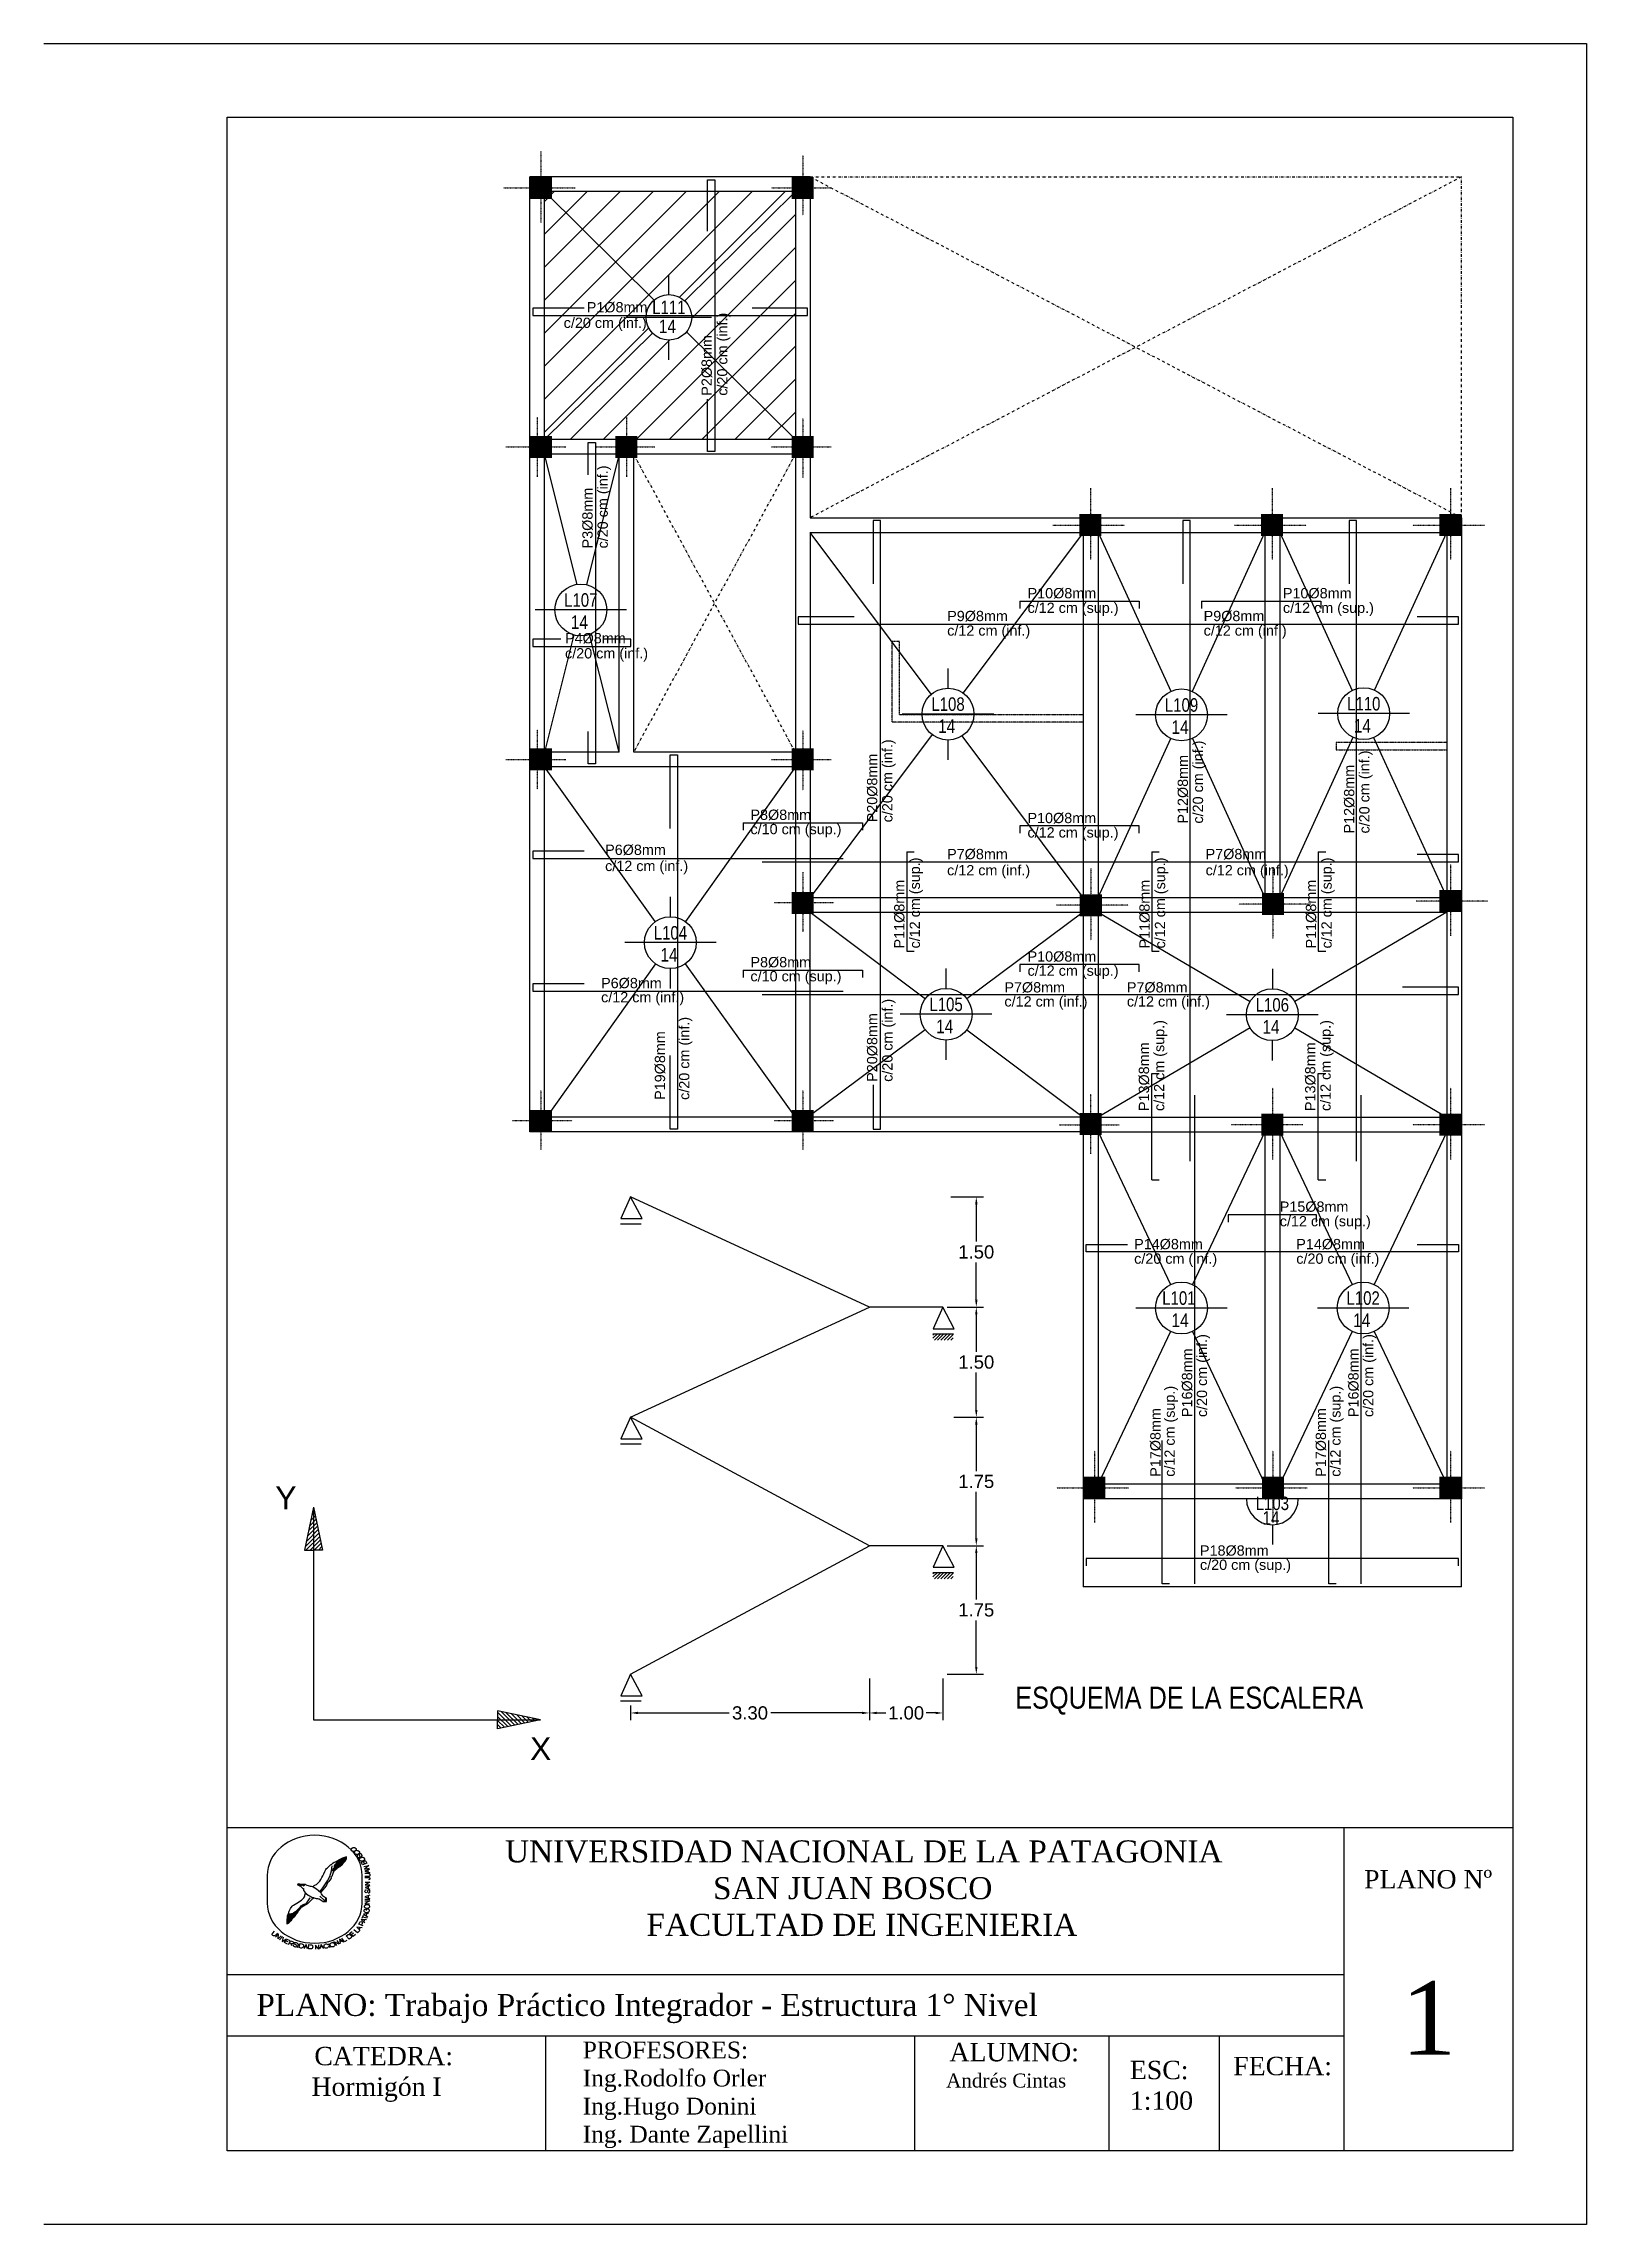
# Paper-space layout 'Nivel1' of a CAD drawing. Extents: x -7 to 203, y -7 to 290.
# The model-space entities are those that its viewports show. They can reach past a viewport. Long polylines and large blocks are cut down to what shows.
import ezdxf
from ezdxf.enums import TextEntityAlignment as Align

# ---------------------------------------------------------------- set-up
doc = ezdxf.new("R2010")
doc.units = 0
for name, pattern in [('DASHDOT', [25.4, 12.7, -6.35, 0, -6.35]), ('DASHDOT2', [0.5, 0.25, -0.125, 0, -0.125]), ('HIDDENX2', [0.75, 0.5, -0.25])]:
    doc.linetypes.add(name, pattern=pattern)
doc.layers.get('0').update_dxf_attribs({"linetype": 'CONTINUOUS'})
for name, color, linetype in [('Armadura', 4, 'CONTINUOUS'), ('COLUMNAS EJES', 1, 'CONTINUOUS'), ('Ejes', 8, 'CONTINUOUS'), ('TEXTO', 2, 'CONTINUOUS'), ('Textos', 2, 'CONTINUOUS'), ('Verde', 3, 'CONTINUOUS'), ('VIGAS', 5, 'CONTINUOUS')]:
    doc.layers.add(name, color=color, linetype=linetype)
doc.styles.add('NARROW', font='ARIALN.TTF', dxfattribs={"width": 0.9})
doc.styles.get("Standard").update_dxf_attribs({"font": 'arial.ttf', "height": 0.18})
doc.dimstyles.get("Standard").update_dxf_attribs({"dimtxt": 0.18, "dimasz": 0.1, "dimexe": 0.1, "dimexo": 0.06, "dimgap": 0.05, "dimtad": 0, "dimtih": 1, "dimtoh": 1, "dimzin": 0, "dimdsep": 46, "dimtxsty": 'Standard', "dimcen": 0.1, "dimadec": 0, "dimazin": 0, "dimtfac": 1, "dimtofl": 0, "dimtmove": 0, "dimatfit": 3, "dimfxl": 0, "dimtolj": 1, "dimtzin": 0, "dimarcsym": 0})

psp = doc.layouts.new('Nivel1')

# ---------------------------------------------------------------- texts
for s, insert, char_height, width, attachment_point in [('{\\fTimes New Roman|b0|i0|c0|p18;\\C1;UNIVERSIDAD NACIONAL DE LA PATAGONIA\\P                         SAN JUAN BOSCO\\P                 FACULTAD DE INGENIERIA}', (55.92, 44.86), 3, 97.447, 1), ('{\\fTimes New Roman|b0|i0|c0|p18;\\C1;PLANO Nº}', (181.57, 40.82), 2.5, 21.2186, 2), ('{\\fTimes New Roman|b0|i0|c0|p18;\\C1;PLANO: Trabajo Práctico Integrador - Estructura 1° Nivel}', (22.07, 23.95), 3, 130.5399, 1), ('{\\fTimes New Roman|b0|i0|c0|p18;\\C1;1}', (177.88, 25.66), 10, 6.1938, 1), ('{\\fTimes New Roman|b0|i0|c0|p18;\\C1;           CATEDRA: \\P^IHormigón I}', (19.58, 12.99), 2.5, 41.6528, 4), ('{\\fTimes New Roman|b0|i0|c0|p18;\\C1;PROFESORES:\\PIng.Rodolfo Orler\\PIng.Hugo Donini\\PIng. Dante Zapellini}', (66.5, 10.2), 2.2917, 42.63, 4), ('{\\fTimes New Roman|b0|i0|c0|p18;\\C1;  ALUMNO:\\P\\H0.76x;  Andrés Cintas}', (114.53, 17.27), 2.5, 23.162, 1), ('{\\fTimes New Roman|b0|i0|c0|p18;\\C1;ESC:\\P1:100}', (140.98, 11.48), 2.5, 7.7161, 4), ('{\\fTimes New Roman|b0|i0|c0|p18;\\C1;FECHA:}', (161.77, 15.38), 2.5, 16.1107, 2)]:
    psp.add_mtext(s, dxfattribs=dict(insert=insert, char_height=char_height, width=width, attachment_point=attachment_point))

msp = doc.modelspace()

# ---------------------------------------------------------------- texts
at = {"layer": 'TEXTO'}
for s, p in [('P1%%c8mm', (295.84, 69.065)), ('c/20 cm (inf.)', (295.526, 68.853)), ('c/12 cm (sup.)', (301.84, 64.972)), ('P10%%c8mm', (301.84, 65.171)), ('c/12 cm (sup.)', (305.316, 64.972)), ('P10%%c8mm', (305.316, 65.171)), ('c/12 cm (inf.)', (300.746, 64.662)), ('P9%%c8mm', (300.746, 64.86)), ('c/12 cm (inf.)', (304.237, 64.662)), ('P9%%c8mm', (304.237, 64.86)), ('c/20 cm (inf.)', (295.544, 64.352)), ('P4%%c8mm', (295.544, 64.558)), ('c/10 cm (sup.)', (298.068, 61.958)), ('P8%%c8mm', (298.068, 62.153)), ('P10%%c8mm', (301.839, 62.109)), ('P6%%c8mm', (296.09, 61.676)), ('c/12 cm (sup.)', (301.839, 61.913)), ('c/12 cm (inf.)', (296.09, 61.456)), ('c/12 cm (inf.)', (300.745, 61.398)), ('P7%%c8mm', (300.745, 61.618)), ('c/12 cm (inf.)', (304.264, 61.398)), ('P7%%c8mm', (304.264, 61.618)), ('P8%%c8mm', (298.068, 60.146)), ('P10%%c8mm', (301.84, 60.223)), ('P6%%c8mm', (296.035, 59.861)), ('c/10 cm (sup.)', (298.068, 59.954)), ('c/12 cm (sup.)', (301.84, 60.03)), ('c/12 cm (inf.)', (296.035, 59.669)), ('c/12 cm (inf.)', (301.525, 59.611)), ('P7%%c8mm', (301.525, 59.803)), ('c/12 cm (inf.)', (303.192, 59.611)), ('P7%%c8mm', (303.192, 59.803)), ('c/12 cm (sup.)', (305.273, 56.618)), ('P15%%c8mm', (305.273, 56.816)), ('P14%%c8mm', (303.291, 56.306)), ('P14%%c8mm', (305.498, 56.306)), ('c/20 cm (inf.)', (303.291, 56.108)), ('c/20 cm (inf.)', (305.498, 56.108)), ('P18%%c8mm', (304.187, 52.133)), ('c/20 cm (sup.)', (304.187, 51.939))]:
    msp.add_text(s, height=0.14, dxfattribs=at).set_placement(p)
for s, p in [('c/20 cm (inf.)', (297.754, 67.93)), ('P2%%c8mm', (297.542, 67.93)), ('c/20 cm (inf.)', (296.126, 65.85)), ('P3%%c8mm', (295.919, 65.85)), ('P20%%c8mm', (299.794, 62.12)), ('c/20 cm (inf.)', (300.001, 62.12)), ('P12%%c8mm', (304.023, 62.103)), ('c/20 cm (inf.)', (304.229, 62.103)), ('c/20 cm (inf.)', (306.494, 61.968)), ('P12%%c8mm', (306.287, 61.968)), ('c/12 cm (sup.)', (300.375, 60.402)), ('c/12 cm (sup.)', (303.713, 60.402)), ('c/12 cm (sup.)', (305.98, 60.402)), ('P11%%c8mm', (300.164, 60.402)), ('P11%%c8mm', (303.502, 60.402)), ('P11%%c8mm', (305.768, 60.402)), ('c/20 cm (inf.)', (300.002, 58.586)), ('c/20 cm (inf.)', (297.236, 58.34)), ('P20%%c8mm', (299.794, 58.586)), ('c/12 cm (sup.)', (303.701, 58.188)), ('c/12 cm (sup.)', (305.966, 58.188)), ('P19%%c8mm', (296.906, 58.34)), ('P13%%c8mm', (303.494, 58.188)), ('P13%%c8mm', (305.758, 58.188)), ('c/20 cm (inf.)', (304.283, 54.02)), ('c/20 cm (inf.)', (306.547, 54.02)), ('P16%%c8mm', (304.081, 54.02)), ('P16%%c8mm', (306.345, 54.02)), ('c/12 cm (sup.)', (303.844, 53.207)), ('c/12 cm (sup.)', (306.1, 53.207)), ('P17%%c8mm', (303.65, 53.207)), ('P17%%c8mm', (305.902, 53.207))]:
    msp.add_text(s, height=0.14, rotation=90, dxfattribs=at).set_placement(p)
at = {"layer": 'Textos'}
for s, width, p, p2 in [('L111', 0.793414, (296.731, 69.041), (297.184, 69.041)), ('14', 0.813074, (296.822, 68.783), (297.055, 68.783)), ('L107', 0.793414, (295.532, 65.056), (295.985, 65.056)), ('14', 0.813074, (295.623, 64.754), (295.856, 64.754)), ('L108', 0.793414, (300.531, 63.638), (300.984, 63.638)), ('L109', 0.793414, (303.709, 63.626), (304.163, 63.626)), ('L110', 0.793414, (306.19, 63.643), (306.643, 63.643)), ('14', 0.813074, (300.622, 63.337), (300.855, 63.337)), ('14', 0.813074, (303.8, 63.325), (304.033, 63.325)), ('14', 0.813074, (306.281, 63.342), (306.513, 63.342)), ('L104', 0.793414, (296.752, 60.523), (297.205, 60.523)), ('14', 0.813074, (296.843, 60.223), (297.075, 60.223)), ('L105', 0.793414, (300.504, 59.549), (300.958, 59.549)), ('L106', 0.793414, (304.945, 59.542), (305.399, 59.542)), ('14', 0.813074, (300.595, 59.248), (300.828, 59.248)), ('14', 0.813074, (305.037, 59.242), (305.269, 59.242)), ('L101', 0.793414, (303.673, 55.549), (304.127, 55.549)), ('L102', 0.793414, (306.182, 55.549), (306.635, 55.549)), ('14', 0.813074, (303.8, 55.247), (304.033, 55.247)), ('14', 0.813074, (306.273, 55.247), (306.506, 55.247)), ('L103', 0.793414, (304.945, 52.753), (305.399, 52.753)), ('14', 0.813074, (305.037, 52.554), (305.269, 52.554))]:
    msp.add_text(s, height=0.184, dxfattribs=dict(at, width=width)).set_placement(p, p2, align=Align.FIT)
at = {"layer": 'Textos', "style": 'NARROW'}
msp.add_text('ESQUEMA DE LA ESCALERA', height=0.3, dxfattribs=at).set_placement((301.673, 50.049))
at = {"layer": 'Verde', "char_height": 0.312, "width": 0.71262, "attachment_point": 1}
for s, insert in [('Y', (291.599, 53.077)), ('X', (295.067, 49.66))]:
    msp.add_mtext(s, dxfattribs=dict(at, insert=insert))

# ---------------------------------------------------------------- blocks, each defined once
blk = doc.blocks.new('*D0')
at = {"layer": 'TEXTO', "color": 0, "lineweight": -2}
for p, q in [((300.794, 57.018), (301.242, 57.018)), ((301.142, 56.918), (301.142, 56.41)), ((301.142, 55.618), (301.142, 56.126)), ((300.747, 55.518), (301.242, 55.518))]:
    blk.add_line(p, q, dxfattribs=at)
at = {"layer": 'TEXTO', "color": 0}
for points in [[(301.126, 56.918), (301.159, 56.918), (301.142, 57.018)], [(301.126, 55.618), (301.159, 55.618), (301.142, 55.518)]]:
    blk.add_solid(points, dxfattribs=at)
at = {"layer": 'TEXTO', "color": 0, "insert": (301.142, 56.268), "char_height": 0.18, "attachment_point": 5}
blk.add_mtext('\\A1;1.50', dxfattribs=at)
blk = doc.blocks.new('*D1')
at = {"layer": 'TEXTO', "color": 0, "lineweight": -2}
for p, q in [((300.747, 55.518), (301.242, 55.518)), ((301.142, 55.418), (301.142, 54.91)), ((301.142, 54.118), (301.142, 54.626)), ((300.836, 54.018), (301.242, 54.018))]:
    blk.add_line(p, q, dxfattribs=at)
at = {"layer": 'TEXTO', "color": 0}
for points in [[(301.126, 55.418), (301.159, 55.418), (301.142, 55.518)], [(301.126, 54.118), (301.159, 54.118), (301.142, 54.018)]]:
    blk.add_solid(points, dxfattribs=at)
at = {"layer": 'TEXTO', "color": 0, "insert": (301.142, 54.768), "char_height": 0.18, "attachment_point": 5}
blk.add_mtext('\\A1;1.50', dxfattribs=at)
blk = doc.blocks.new('*D2')
at = {"layer": 'TEXTO', "color": 0, "lineweight": -2}
for p, q in [((300.836, 54.018), (301.242, 54.018)), ((301.142, 53.918), (301.142, 53.285)), ((301.142, 52.368), (301.142, 53.001)), ((300.747, 52.268), (301.242, 52.268))]:
    blk.add_line(p, q, dxfattribs=at)
at = {"layer": 'TEXTO', "color": 0}
for points in [[(301.126, 53.918), (301.159, 53.918), (301.142, 54.018)], [(301.126, 52.368), (301.159, 52.368), (301.142, 52.268)]]:
    blk.add_solid(points, dxfattribs=at)
at = {"layer": 'TEXTO', "color": 0, "insert": (301.142, 53.143), "char_height": 0.18, "attachment_point": 5}
blk.add_mtext('\\A1;1.75', dxfattribs=at)
blk = doc.blocks.new('*D3')
at = {"layer": 'TEXTO', "color": 0, "lineweight": -2}
for p, q in [((300.747, 52.268), (301.242, 52.268)), ((301.142, 52.168), (301.142, 51.535)), ((301.142, 50.618), (301.142, 51.251)), ((300.747, 50.518), (301.242, 50.518))]:
    blk.add_line(p, q, dxfattribs=at)
at = {"layer": 'TEXTO', "color": 0}
for points in [[(301.126, 52.168), (301.159, 52.168), (301.142, 52.268)], [(301.126, 50.618), (301.159, 50.618), (301.142, 50.518)]]:
    blk.add_solid(points, dxfattribs=at)
at = {"layer": 'TEXTO', "color": 0, "insert": (301.142, 51.393), "char_height": 0.18, "attachment_point": 5}
blk.add_mtext('\\A1;1.75', dxfattribs=at)
blk = doc.blocks.new('*D4')
at = {"layer": 'TEXTO', "color": 0, "lineweight": -2}
for p, q in [((299.687, 50.458), (299.687, 49.89)), ((296.437, 50.094), (296.437, 49.89)), ((296.537, 49.99), (297.779, 49.99)), ((299.587, 49.99), (298.345, 49.99))]:
    blk.add_line(p, q, dxfattribs=at)
at = {"layer": 'TEXTO', "color": 0}
for points in [[(296.537, 50.007), (296.537, 49.974), (296.437, 49.99)], [(299.587, 50.007), (299.587, 49.974), (299.687, 49.99)]]:
    blk.add_solid(points, dxfattribs=at)
at = {"layer": 'TEXTO', "color": 0, "insert": (298.062, 49.99), "char_height": 0.18, "attachment_point": 5}
blk.add_mtext('\\A1;3.30', dxfattribs=at)
blk = doc.blocks.new('*D5')
at = {"layer": 'TEXTO', "color": 0, "lineweight": -2}
for p, q in [((299.687, 50.458), (299.687, 49.89)), ((300.687, 50.458), (300.687, 49.89)), ((299.787, 49.99), (299.912, 49.99)), ((300.587, 49.99), (300.462, 49.99))]:
    blk.add_line(p, q, dxfattribs=at)
at = {"layer": 'TEXTO', "color": 0}
for points in [[(299.787, 50.007), (299.787, 49.974), (299.687, 49.99)], [(300.587, 50.007), (300.587, 49.974), (300.687, 49.99)]]:
    blk.add_solid(points, dxfattribs=at)
at = {"layer": 'TEXTO', "color": 0, "insert": (300.187, 49.99), "char_height": 0.18, "attachment_point": 5}
blk.add_mtext('\\A1;1.00', dxfattribs=at)

# ---------------------------------------------------------------- dimensions: what is measured, and where the dimension line sits
at = {"layer": 'TEXTO'}
for base, p1, p2, picture, middle in [((301.142, 57.018), (300.687, 55.518), (300.734, 57.018), '*D0', (301.142, 56.268)), ((301.142, 55.518), (300.776, 54.018), (300.687, 55.518), '*D1', (301.142, 54.768)), ((301.142, 54.018), (300.687, 52.268), (300.776, 54.018), '*D2', (301.142, 53.143)), ((301.142, 52.268), (300.687, 50.518), (300.687, 52.268), '*D3', (301.142, 51.393))]:
    dim = msp.add_linear_dim(base=base, p1=p1, p2=p2, angle=90, dimstyle='Standard', override={"dimdec": 2}, dxfattribs=at)
    dim.commit()
    dim.dimension.update_dxf_attribs({"geometry": picture, "text_midpoint": middle})
dim = msp.add_linear_dim(base=(296.437, 49.99), p1=(299.687, 50.518), p2=(296.437, 50.154), text='3.30', dimstyle='Standard', override={"dimfxl": 1.25}, dxfattribs=at)
dim.commit()
dim.dimension.update_dxf_attribs({"geometry": '*D4', "text_midpoint": (298.062, 49.99)})
dim = msp.add_linear_dim(base=(299.687, 49.99), p1=(300.687, 50.518), p2=(299.687, 50.518), dimstyle='Standard', override={"dimdec": 2, "dimfxl": 1.25}, dxfattribs=at)
dim.commit()
dim.dimension.update_dxf_attribs({"geometry": '*D5', "text_midpoint": (300.187, 49.99)})

# ---------------------------------------------------------------- hatches: boundary and pattern name
at = {"layer": 'COLUMNAS EJES'}
for points in [[(295.365, 70.91), (295.065, 70.91), (295.065, 70.61), (295.365, 70.61)], [(298.929, 70.91), (298.629, 70.91), (298.629, 70.61), (298.929, 70.61)], [(295.365, 67.382), (295.065, 67.382), (295.065, 67.082), (295.365, 67.082)], [(296.529, 67.382), (296.229, 67.382), (296.229, 67.082), (296.529, 67.082)], [(298.929, 67.381), (298.629, 67.381), (298.629, 67.081), (298.929, 67.081)], [(302.845, 66.319), (302.545, 66.319), (302.545, 66.019), (302.845, 66.019)], [(305.318, 66.319), (305.018, 66.319), (305.018, 66.019), (305.318, 66.019)], [(307.745, 66.319), (307.445, 66.319), (307.445, 66.019), (307.745, 66.019)], [(295.365, 63.127), (295.065, 63.127), (295.065, 62.827), (295.365, 62.827)], [(298.929, 63.127), (298.629, 63.127), (298.629, 62.827), (298.929, 62.827)], [(307.745, 61.197), (307.445, 61.197), (307.445, 60.897), (307.745, 60.897)], [(298.929, 61.172), (298.629, 61.172), (298.629, 60.872), (298.929, 60.872)], [(302.851, 61.141), (302.551, 61.141), (302.551, 60.841), (302.851, 60.841)], [(305.329, 61.156), (305.029, 61.156), (305.029, 60.856), (305.329, 60.856)], [(295.365, 58.203), (295.065, 58.203), (295.065, 57.903), (295.365, 57.903)], [(298.929, 58.203), (298.629, 58.203), (298.629, 57.903), (298.929, 57.903)], [(302.847, 58.16), (302.547, 58.16), (302.547, 57.86), (302.847, 57.86)], [(305.323, 58.153), (305.023, 58.153), (305.023, 57.853), (305.323, 57.853)], [(307.745, 58.153), (307.445, 58.153), (307.445, 57.853), (307.745, 57.853)], [(302.899, 53.207), (302.599, 53.207), (302.599, 52.907), (302.899, 52.907)], [(305.329, 53.207), (305.029, 53.207), (305.029, 52.907), (305.329, 52.907)], [(307.745, 53.207), (307.445, 53.207), (307.445, 52.907), (307.745, 52.907)]]:
    msp.add_hatch(color=256, dxfattribs=at).paths.add_polyline_path(points)
at = {"layer": 'Verde'}
h = msp.add_hatch(dxfattribs=at)
h.set_pattern_fill('ANSI31', color=3, scale=0.1, style=0)
h.set_pattern_definition([(45, (40.1027, -163.03282), (-0.2245064, 0.2245064), [])])
edge = h.paths.add_edge_path(flags=16)
edge.add_arc((296.958, 68.997), 0.31, 0, 360)
h.paths.add_polyline_path([(298.679, 70.71), (298.679, 67.332), (295.265, 67.332), (295.265, 70.71)])
h = msp.add_hatch(dxfattribs=at)
h.set_pattern_fill('ANSI31', color=256, scale=0.01, style=0)
h.set_pattern_definition([(45, (195.07576, -166.76661), (-0.0224506403, 0.0224506403), [])])
edge = h.paths.add_edge_path()
edge.add_line((300.551, 55.154), (300.551, 55.068))
edge.add_line((300.551, 55.068), (300.827, 55.068))
edge.add_line((300.827, 55.068), (300.827, 55.154))
edge.add_line((300.551, 55.154), (300.832, 55.154))
h = msp.add_hatch(dxfattribs=at)
h.set_pattern_fill('ANSI31', color=256, scale=0.0125, style=0)
h.set_pattern_definition([(45, (162.205377, -236.049528), (-0.028063289, 0.028063289), [])])
h.paths.add_polyline_path([(292.122, 52.792), (292.244, 52.208), (292.122, 52.208), (291.999, 52.208)])
h = msp.add_hatch(dxfattribs=at)
h.set_pattern_fill('ANSI31', color=256, scale=0.01, style=0)
h.set_pattern_definition([(45, (195.07576, -170.01661), (-0.0224506403, 0.0224506403), [])])
edge = h.paths.add_edge_path()
edge.add_line((300.551, 51.904), (300.551, 51.818))
edge.add_line((300.551, 51.818), (300.827, 51.818))
edge.add_line((300.827, 51.818), (300.827, 51.904))
edge.add_line((300.551, 51.904), (300.832, 51.904))
h = msp.add_hatch(dxfattribs=at)
h.set_pattern_fill('ANSI31', color=256, scale=0.0125, angle=-90, style=0)
h.set_pattern_definition([(315, (6.367874, 179.813033), (0.028063289, 0.028063289), [])])
h.paths.add_polyline_path([(295.209, 49.897), (294.626, 49.775), (294.626, 49.897), (294.626, 50.019)])

# ---------------------------------------------------------------- linework, layer by layer
at = {"layer": 'Armadura'}
for p, q in [((301.734, 65.131), (301.734, 65.031)), ((301.734, 65.131), (303.359, 65.131)), ((303.359, 65.131), (303.359, 65.031)), ((304.207, 65.131), (304.207, 65.031)), ((304.207, 65.131), (305.832, 65.131)), ((305.832, 65.131), (305.832, 65.031)), ((297.967, 62.114), (297.967, 62.014)), ((297.967, 62.114), (299.592, 62.114)), ((299.592, 62.114), (299.592, 62.014)), ((300.195, 61.717), (300.295, 61.717)), ((303.533, 61.717), (303.633, 61.717)), ((305.798, 61.717), (305.898, 61.717)), ((300.195, 60.367), (300.295, 60.367)), ((303.533, 60.367), (303.633, 60.367)), ((305.798, 60.367), (305.898, 60.367)), ((297.967, 60.106), (297.967, 60.006)), ((297.967, 60.106), (299.592, 60.106)), ((299.592, 60.106), (299.592, 60.006)), ((303.533, 58.7), (303.633, 58.7)), ((303.533, 57.253), (303.533, 58.7)), ((305.798, 58.7), (305.898, 58.7)), ((305.798, 57.253), (305.798, 58.7)), ((303.533, 57.253), (303.633, 57.253)), ((305.798, 57.253), (305.898, 57.253))]:
    msp.add_line(p, q, dxfattribs=at)
for points in [[(297.483, 70.17), (297.483, 70.87), (297.583, 70.87), (297.583, 67.172), (297.483, 67.172), (297.483, 67.882)], [(295.805, 69.121), (295.105, 69.121), (295.105, 69.021), (298.843, 69.021), (298.843, 69.121), (298.093, 69.121)], [(295.859, 66.852), (295.859, 67.092), (295.859, 67.292), (295.959, 67.292), (295.959, 62.917), (295.859, 62.917), (295.859, 63.117), (295.859, 63.357)], [(299.74, 58.543), (299.74, 57.943), (299.84, 57.943), (299.84, 66.229), (299.74, 66.229), (299.74, 65.369)], [(304.054, 57.503), (304.054, 66.229), (303.954, 66.229), (303.954, 65.369)], [(306.319, 57.503), (306.319, 66.229), (306.219, 66.229), (306.219, 65.369)], [(299.479, 64.917), (298.719, 64.917), (298.719, 64.817), (307.705, 64.817), (307.705, 64.917), (307.145, 64.917)], [(295.485, 64.616), (295.265, 64.616), (295.105, 64.616), (295.105, 64.516), (296.439, 64.516), (296.439, 64.616), (296.279, 64.616), (296.059, 64.616)], [(296.974, 62.037), (296.974, 63.037), (297.074, 63.037), (297.074, 57.943), (296.974, 57.943), (296.974, 58.943)], [(303.358, 61.97), (303.358, 62.07), (301.733, 62.07), (301.733, 61.97)], [(295.805, 61.726), (295.105, 61.726), (295.105, 61.626), (299.329, 61.626)], [(298.229, 61.581), (307.705, 61.581), (307.705, 61.681), (307.145, 61.681)], [(300.195, 61.717), (300.195, 60.367)], [(303.533, 61.717), (303.533, 60.367)], [(305.798, 61.717), (305.798, 60.367)], [(303.359, 60.083), (303.359, 60.183), (301.734, 60.183), (301.734, 60.083)], [(295.805, 59.921), (295.105, 59.921), (295.105, 59.821), (299.329, 59.821)], [(298.229, 59.777), (307.705, 59.777), (307.705, 59.877), (306.945, 59.877)], [(304.118, 51.747), (304.118, 58.403)], [(306.383, 51.747), (306.383, 58.403)], [(305.772, 56.676), (305.772, 56.776), (304.572, 56.776), (304.572, 56.676)], [(307.145, 56.371), (307.705, 56.371), (307.705, 56.271), (302.639, 56.271), (302.639, 56.371), (303.199, 56.371)], [(303.774, 51.747), (303.674, 51.747), (303.674, 53.147), (303.674, 53.702)], [(306.039, 51.747), (305.939, 51.747), (305.939, 53.147), (305.939, 53.702)], [(307.705, 51.993), (307.705, 52.093), (302.639, 52.093), (302.639, 51.993)]]:
    msp.add_lwpolyline(points, dxfattribs=at)
at = {"layer": 'COLUMNAS EJES', "linetype": 'DASHDOT2', "ltscale": 0.3}
for p, q in [((295.215, 71.262), (295.215, 70.287)), ((298.779, 71.203), (298.779, 70.39)), ((294.705, 70.76), (295.68, 70.76)), ((298.353, 70.76), (299.166, 70.76)), ((295.165, 67.638), (295.165, 66.826)), ((296.379, 67.638), (296.379, 66.826)), ((298.779, 67.625), (298.779, 66.812)), ((294.74, 67.232), (295.553, 67.232)), ((295.954, 67.232), (296.766, 67.232)), ((298.354, 67.232), (299.166, 67.232)), ((302.695, 66.671), (302.695, 65.696)), ((305.168, 66.671), (305.168, 65.696)), ((307.595, 66.671), (307.595, 65.696)), ((302.184, 66.169), (303.159, 66.169)), ((304.657, 66.169), (305.633, 66.169)), ((307.085, 66.169), (308.06, 66.169)), ((295.165, 63.383), (295.165, 62.571)), ((298.779, 63.37), (298.779, 62.557)), ((294.74, 62.977), (295.553, 62.977)), ((298.354, 62.977), (299.166, 62.977)), ((302.701, 61.493), (302.701, 60.517)), ((305.179, 61.507), (305.179, 60.532)), ((307.595, 61.549), (307.595, 60.574)), ((298.779, 61.441), (298.779, 60.628)), ((299.204, 61.022), (298.392, 61.022)), ((303.211, 60.991), (302.236, 60.991)), ((305.69, 61.006), (304.714, 61.006)), ((308.105, 61.047), (307.13, 61.047)), ((295.215, 58.471), (295.215, 57.658)), ((298.779, 58.471), (298.779, 57.658)), ((298.779, 58.471), (298.779, 57.658)), ((302.697, 58.416), (302.697, 57.604)), ((305.173, 58.505), (305.173, 57.529)), ((307.595, 58.505), (307.595, 57.529)), ((295.64, 58.053), (294.828, 58.053)), ((299.204, 58.053), (298.392, 58.053)), ((299.204, 58.053), (298.392, 58.053)), ((302.272, 57.998), (303.085, 57.998)), ((304.612, 58.003), (305.587, 58.003)), ((307.085, 58.003), (308.06, 58.003)), ((302.749, 53.559), (302.749, 52.584)), ((305.179, 53.559), (305.179, 52.584)), ((307.595, 53.559), (307.595, 52.584)), ((302.239, 53.057), (303.214, 53.057)), ((304.669, 53.057), (305.644, 53.057)), ((307.085, 53.057), (308.06, 53.057))]:
    msp.add_line(p, q, dxfattribs=at)
at = {"layer": 'Ejes', "linetype": 'Continuous', "ltscale": 0.1}
for p, q in [((296.757, 69.233), (295.265, 70.71)), ((298.679, 70.71), (297.173, 69.22)), ((296.733, 68.784), (295.265, 67.332)), ((298.679, 67.332), (297.196, 68.8)), ((295.708, 65.361), (295.265, 67.132)), ((296.279, 67.132), (295.835, 65.357)), ((300.529, 63.864), (298.879, 66.069)), ((302.599, 66.069), (300.962, 63.882)), ((295.664, 64.672), (295.265, 63.077)), ((296.279, 63.077), (295.878, 64.68)), ((300.54, 63.317), (298.879, 61.097)), ((302.599, 61.097), (300.951, 63.3)), ((296.978, 60.834), (296.978, 61.104)), ((297.601, 60.481), (296.356, 60.481)), ((296.978, 59.858), (296.978, 60.128))]:
    msp.add_line(p, q, dxfattribs=at)
at = {"layer": 'Ejes', "linetype": 'DASHDOT', "ltscale": 0.3}
for p, q in [((298.879, 70.91), (307.745, 70.91)), ((307.745, 66.269), (298.879, 70.91)), ((307.745, 70.91), (298.879, 66.269)), ((307.745, 66.269), (307.745, 70.91)), ((298.679, 63.077), (296.479, 67.132)), ((298.679, 67.132), (296.479, 63.077))]:
    msp.add_line(p, q, dxfattribs=at)
at = {"layer": 'Ejes'}
for p, q in [((296.958, 69.307), (296.958, 69.577)), ((297.537, 68.997), (296.378, 68.997)), ((296.958, 68.419), (296.958, 68.689)), ((296.381, 65.012), (295.136, 65.012)), ((300.757, 63.947), (300.757, 64.217)), ((301.38, 63.594), (300.135, 63.594)), ((301.38, 63.594), (300.135, 63.594)), ((304.559, 63.583), (303.313, 63.583)), ((307.039, 63.6), (305.794, 63.6)), ((300.757, 62.972), (300.757, 63.242)), ((300.731, 59.859), (300.731, 60.129)), ((305.172, 60.123), (305.172, 59.853)), ((301.354, 59.506), (300.108, 59.506)), ((305.795, 59.5), (304.549, 59.5)), ((300.731, 58.884), (300.731, 59.154)), ((305.172, 58.877), (305.172, 59.147)), ((304.559, 55.505), (303.313, 55.505)), ((307.031, 55.505), (305.786, 55.505)), ((305.179, 52.284), (305.179, 52.554))]:
    msp.add_line(p, q, dxfattribs=at)
for points in [[(302.799, 66.069), (303.789, 63.904)], [(304.083, 63.904), (305.072, 66.069)], [(305.272, 66.069), (306.257, 63.915)], [(306.563, 63.921), (307.545, 66.069)], [(302.799, 61.097), (303.789, 63.262)], [(304.083, 63.262), (305.072, 61.097)], [(305.272, 61.097), (306.27, 63.279)], [(306.55, 63.274), (307.545, 61.097)], [(296.773, 60.768), (295.265, 62.877)], [(298.679, 62.877), (297.183, 60.769)], [(298.879, 60.897), (300.449, 59.718)], [(302.599, 60.897), (301.014, 59.717)], [(302.799, 60.897), (304.868, 59.679)], [(307.545, 60.897), (305.476, 59.679)], [(296.774, 60.193), (295.29, 58.103)], [(298.679, 58.103), (297.184, 60.194)], [(300.448, 59.296), (298.879, 58.128)], [(301.013, 59.294), (302.599, 58.103)], [(304.868, 59.321), (302.799, 58.103)], [(305.476, 59.321), (307.545, 58.103)], [(302.799, 57.903), (303.785, 55.824)], [(305.072, 57.903), (304.087, 55.824)], [(305.272, 57.903), (306.258, 55.824)], [(307.545, 57.903), (306.56, 55.824)], [(303.785, 55.186), (302.799, 53.107)], [(304.087, 55.186), (305.072, 53.107)], [(306.258, 55.186), (305.272, 53.107)], [(306.56, 55.186), (307.545, 53.107)]]:
    msp.add_lwpolyline(points, dxfattribs=at)
at = {"layer": 'Ejes', "linetype": 'HIDDENX2', "ltscale": 0.5}
for points in [[(302.599, 63.483), (299.999, 63.483), (299.999, 64.583)], [(302.599, 63.583), (300.099, 63.583), (300.099, 64.583), (299.999, 64.583)], [(307.545, 63.205), (306.042, 63.205), (306.042, 63.105), (307.545, 63.105)]]:
    msp.add_lwpolyline(points, dxfattribs=at)
at = {"layer": 'Ejes'}
for centre, radius in [((296.958, 68.997), 0.31), ((295.759, 65.012), 0.353), ((300.757, 63.594), 0.353), ((303.936, 63.583), 0.353), ((306.416, 63.6), 0.353), ((300.731, 59.506), 0.353), ((305.172, 59.5), 0.353), ((303.936, 55.505), 0.353), ((306.409, 55.505), 0.353)]:
    msp.add_circle(centre, radius, dxfattribs=at)
at = {"layer": 'Ejes', "linetype": 'Continuous', "ltscale": 0.1}
msp.add_circle((296.978, 60.481), 0.353, dxfattribs=at)
at = {"layer": 'Ejes'}
msp.add_arc((305.172, 52.907), 0.353, 180, 0, dxfattribs=at)
at = {"layer": 'Verde'}
for points in [[(296.437, 57.018), (296.304, 56.724), (296.592, 56.724), (296.437, 57.018)], [(296.437, 50.518), (299.687, 52.268), (296.437, 54.018), (299.687, 55.518), (296.437, 57.018), (296.437, 57.018), (296.437, 57.018)], [(296.301, 56.654), (296.582, 56.654)], [(300.687, 55.518), (299.687, 55.518)], [(300.687, 55.518), (300.554, 55.224), (300.842, 55.224), (300.687, 55.518)], [(300.551, 55.154), (300.832, 55.154)], [(296.437, 54.018), (296.304, 53.724), (296.592, 53.724), (296.437, 54.018)], [(296.301, 53.654), (296.582, 53.654)], [(292.122, 52.792), (291.999, 52.208), (292.122, 52.208)], [(292.122, 52.792), (292.122, 49.897), (295.209, 49.897)], [(292.122, 52.792), (292.244, 52.208), (292.122, 52.208)], [(300.687, 52.268), (299.687, 52.268)], [(300.687, 52.268), (300.554, 51.974), (300.842, 51.974), (300.687, 52.268)], [(300.551, 51.904), (300.832, 51.904)], [(296.437, 50.518), (296.304, 50.224), (296.592, 50.224), (296.437, 50.518)], [(295.209, 49.897), (294.626, 50.019), (294.626, 49.897)], [(295.209, 49.897), (294.626, 49.775), (294.626, 49.897)], [(296.301, 50.154), (296.582, 50.154)]]:
    msp.add_lwpolyline(points, dxfattribs=at)
at = {"layer": 'VIGAS', "linetype": 'Continuous', "ltscale": 0.1}
for p, q in [((298.879, 70.91), (295.065, 70.91)), ((298.679, 70.71), (295.265, 70.71)), ((295.265, 67.332), (295.265, 70.71)), ((298.679, 70.71), (298.679, 67.332)), ((298.879, 70.91), (298.879, 66.269)), ((295.265, 63.077), (295.265, 67.132)), ((298.679, 67.132), (298.679, 63.077)), ((298.879, 66.269), (302.599, 66.269)), ((302.599, 66.269), (307.745, 66.269)), ((307.745, 66.269), (307.745, 58.103)), ((298.879, 66.069), (298.879, 61.097)), ((298.879, 66.069), (302.599, 66.069)), ((302.599, 66.069), (302.599, 61.097)), ((302.799, 66.069), (302.799, 61.097)), ((305.072, 66.069), (305.072, 61.097)), ((305.272, 66.069), (305.272, 61.097)), ((307.545, 66.069), (307.545, 61.097)), ((302.799, 64.456), (302.799, 61.097)), ((298.879, 61.097), (302.599, 61.097)), ((298.879, 60.897), (302.599, 60.897)), ((302.799, 61.097), (305.072, 61.097)), ((302.799, 60.897), (302.799, 58.103)), ((302.799, 60.897), (307.545, 60.897)), ((305.272, 61.097), (307.545, 61.097)), ((307.545, 60.897), (307.545, 58.103)), ((302.799, 58.103), (307.545, 58.103)), ((307.745, 58.103), (307.745, 52.907)), ((302.799, 57.903), (302.799, 53.107)), ((305.072, 57.903), (305.072, 53.107)), ((305.272, 57.903), (305.272, 53.107)), ((307.545, 57.903), (307.545, 53.107))]:
    msp.add_line(p, q, dxfattribs=at)
at = {"layer": 'VIGAS', "linetype": 'Continuous'}
for p, q in [((298.679, 67.332), (295.265, 67.332)), ((296.279, 67.132), (295.265, 67.132)), ((296.279, 63.077), (296.279, 67.132)), ((296.479, 63.077), (296.479, 67.132)), ((298.679, 67.132), (296.479, 67.132)), ((296.279, 63.077), (295.265, 63.077)), ((298.679, 63.077), (296.479, 63.077)), ((298.679, 62.877), (295.265, 62.877))]:
    msp.add_line(p, q, dxfattribs=at)
at = {"layer": 'VIGAS', "linetype": 'Continuous', "ltscale": 0.1}
for points in [[(302.599, 57.903), (295.065, 57.903), (295.065, 70.91)], [(302.799, 66.069), (305.072, 66.069)], [(305.272, 66.069), (307.545, 66.069)], [(298.679, 62.877), (298.679, 58.103), (295.265, 58.103), (295.265, 62.877)], [(302.599, 58.103), (298.879, 58.103), (298.879, 60.897)], [(302.599, 60.897), (302.599, 58.103)], [(302.599, 57.903), (302.599, 52.907)], [(302.799, 57.903), (305.072, 57.903)], [(305.272, 57.903), (307.545, 57.903)], [(307.745, 52.907), (302.599, 52.907)], [(305.072, 53.107), (302.799, 53.107)], [(307.545, 53.107), (305.272, 53.107)], [(307.745, 51.707), (302.599, 51.707)]]:
    msp.add_lwpolyline(points, dxfattribs=at)
at = {"layer": 'VIGAS'}
for points in [[(302.599, 52.907), (302.599, 51.707)], [(307.745, 51.707), (307.745, 52.907)]]:
    msp.add_lwpolyline(points, dxfattribs=at)

msp.set_redraw_order([(e.dxf.handle, doc.entitydb.next_handle()) for e in msp.query("TEXT MTEXT ATTDEF DIMENSION ARC_DIMENSION")])  # texts and dimensions are drawn at this point

# ---------------------------------------------------------------- linework, layer by layer
for p, q in [((-6.88, 289.56), (203.12, 289.56)), ((203.12, 289.56), (203.12, -7.44)), ((18.12, 279.56), (193.12, 279.56)), ((18.12, 2.56), (18.12, 279.56)), ((193.12, 279.56), (193.12, 2.56)), ((193.12, 46.56), (18.12, 46.56)), ((170.12, 46.56), (170.12, 2.56)), ((170.12, 26.56), (18.12, 26.56)), ((170.12, 18.19), (18.12, 18.19)), ((61.41, 18.19), (61.41, 2.56)), ((111.64, 18.19), (111.64, 2.56)), ((138.12, 18.19), (138.12, 2.56)), ((153.12, 18.19), (153.12, 2.56)), ((193.12, 2.56), (18.12, 2.56)), ((203.12, -7.44), (-6.88, -7.44))]:
    psp.add_line(p, q)
at = {"color": 1}
for p, q in [((32.16, 41.51), (32.34, 41.64)), ((32.34, 41.64), (32.5, 41.77)), ((32.43, 40.77), (34.3, 42.35)), ((32.44, 40.73), (34.29, 42.3)), ((32.46, 40.83), (34.32, 42.4)), ((32.46, 40.7), (34.26, 42.23)), ((32.47, 40.88), (34.32, 42.45)), ((32.48, 40.68), (34.19, 42.13)), ((32.5, 41.77), (32.65, 41.89)), ((32.51, 40.66), (34.12, 42.02)), ((32.53, 40.64), (34, 41.89)), ((32.65, 41.24), (34.26, 42.6)), ((32.65, 41.2), (34.31, 42.6)), ((32.65, 41.28), (34.2, 42.59)), ((32.65, 41.89), (32.84, 41.96)), ((32.66, 41.17), (34.33, 42.58)), ((32.66, 41.33), (34.12, 42.57)), ((32.67, 41.13), (34.33, 42.54)), ((32.68, 41.39), (34.03, 42.53)), ((32.68, 41.1), (34.33, 42.5)), ((32.7, 41.45), (33.93, 42.49)), ((32.82, 41.59), (32.74, 41.51)), ((32.78, 41.56), (33.82, 42.44)), ((32.9, 41.67), (32.82, 41.59)), ((32.84, 41.96), (33.03, 42.03)), ((33.05, 41.59), (32.84, 41.55)), ((32.95, 41.74), (32.9, 41.67)), ((32.99, 41.82), (32.95, 41.74)), ((32.96, 41.75), (33.71, 42.39)), ((33.03, 42.03), (32.99, 41.82)), ((33, 41.82), (33.6, 42.33)), ((33, 41.87), (33.48, 42.28)), ((33.01, 41.92), (33.35, 42.21)), ((33.02, 41.97), (33.2, 42.12)), ((33.43, 42.25), (33.03, 42.03)), ((33.03, 42.02), (33.06, 42.04)), ((33.03, 42.03), (33.05, 41.99)), ((33.05, 41.99), (33.09, 41.95)), ((33.26, 41.64), (33.05, 41.59)), ((33.09, 41.95), (33.22, 41.86)), ((33.22, 41.86), (33.34, 41.78)), ((33.24, 41.2), (33.85, 41.71)), ((33.34, 41.67), (33.26, 41.64)), ((33.34, 41.78), (33.38, 41.74)), ((33.38, 41.7), (33.34, 41.67)), ((33.38, 41.74), (33.38, 41.7)), ((33.42, 41.32), (33.78, 41.64)), ((33.78, 42.42), (33.43, 42.25)), ((34.07, 42.55), (33.78, 42.42)), ((33.78, 41.64), (33.96, 41.83)), ((33.96, 41.83), (34.11, 42.01)), ((34.19, 42.59), (34.07, 42.55)), ((34.11, 42.01), (34.21, 42.15)), ((34.33, 42.61), (34.19, 42.59)), ((34.21, 42.15), (34.28, 42.27)), ((34.28, 42.27), (34.32, 42.42)), ((34.32, 42.42), (34.33, 42.5)), ((34.33, 42.5), (34.33, 42.61)), ((34.98, 43.63), (34.99, 43.64)), ((34.98, 43.62), (34.98, 43.63)), ((34.98, 43.61), (34.98, 43.62)), ((34.98, 43.6), (34.98, 43.61)), ((34.98, 43.6), (34.98, 43.6)), ((34.98, 43.59), (34.98, 43.6)), ((34.98, 43.58), (34.98, 43.59)), ((34.98, 43.57), (34.98, 43.58)), ((34.98, 43.56), (34.98, 43.57)), ((34.98, 43.55), (34.98, 43.56)), ((34.99, 43.54), (34.98, 43.55)), ((34.99, 43.67), (35, 43.67)), ((34.99, 43.66), (34.99, 43.67)), ((34.99, 43.65), (34.99, 43.66)), ((34.99, 43.64), (34.99, 43.65)), ((34.99, 43.54), (34.99, 43.54)), ((34.99, 43.53), (34.99, 43.54)), ((34.99, 43.52), (34.99, 43.53)), ((35, 43.51), (34.99, 43.52)), ((35, 43.69), (35.01, 43.7)), ((35, 43.68), (35, 43.69)), ((35, 43.67), (35, 43.68)), ((35, 43.5), (35, 43.51)), ((35.01, 43.49), (35, 43.5)), ((35.01, 43.71), (35.02, 43.72)), ((35.01, 43.7), (35.01, 43.71)), ((35.01, 43.49), (35.01, 43.49)), ((35.01, 43.48), (35.01, 43.49)), ((35.02, 43.47), (35.01, 43.48)), ((35.02, 43.73), (35.03, 43.73)), ((35.02, 43.72), (35.02, 43.73)), ((35.02, 43.46), (35.02, 43.47)), ((35.03, 43.73), (35.04, 43.74)), ((35.03, 43.45), (35.02, 43.46)), ((35.04, 43.45), (35.03, 43.45)), ((35.04, 43.75), (35.05, 43.76)), ((35.04, 43.74), (35.04, 43.75)), ((35.05, 43.44), (35.04, 43.45)), ((35.05, 43.76), (35.06, 43.76)), ((35.05, 43.43), (35.05, 43.44)), ((35.06, 43.42), (35.05, 43.43)), ((35.06, 43.76), (35.07, 43.77)), ((35.07, 43.41), (35.06, 43.42)), ((35.07, 43.78), (35.08, 43.79)), ((35.07, 43.77), (35.07, 43.78)), ((35.08, 43.41), (35.07, 43.41)), ((35.08, 43.79), (35.09, 43.79)), ((35.09, 43.4), (35.08, 43.41)), ((35.09, 43.79), (35.1, 43.8)), ((35.1, 43.39), (35.09, 43.4)), ((35.1, 43.8), (35.11, 43.81)), ((35.12, 43.38), (35.1, 43.39)), ((35.11, 43.81), (35.12, 43.81)), ((35.12, 43.81), (35.13, 43.82)), ((35.13, 43.37), (35.12, 43.38)), ((35.13, 43.83), (35.14, 43.83)), ((35.13, 43.82), (35.13, 43.83)), ((35.14, 43.37), (35.13, 43.37)), ((35.14, 43.83), (35.15, 43.84)), ((35.16, 43.36), (35.14, 43.37)), ((35.15, 43.84), (35.16, 43.84)), ((35.16, 43.84), (35.17, 43.85)), ((35.17, 43.35), (35.16, 43.36)), ((35.17, 43.85), (35.18, 43.85)), ((35.18, 43.35), (35.17, 43.35)), ((35.18, 43.85), (35.19, 43.86)), ((35.2, 43.34), (35.18, 43.35)), ((35.19, 43.86), (35.2, 43.86)), ((35.2, 43.86), (35.21, 43.87)), ((35.21, 43.34), (35.2, 43.34)), ((35.21, 43.87), (35.22, 43.87)), ((35.23, 43.34), (35.21, 43.34)), ((35.22, 43.87), (35.24, 43.87)), ((35.25, 43.34), (35.23, 43.34)), ((35.24, 43.87), (35.25, 43.88)), ((35.25, 43.88), (35.26, 43.88)), ((35.27, 43.33), (35.25, 43.34)), ((35.26, 43.88), (35.27, 43.88)), ((35.27, 43.88), (35.28, 43.88)), ((35.28, 43.33), (35.27, 43.33)), ((35.28, 43.88), (35.29, 43.89)), ((35.3, 43.33), (35.28, 43.33)), ((35.29, 43.89), (35.3, 43.89)), ((35.3, 43.89), (35.31, 43.89)), ((35.33, 43.34), (35.3, 43.33)), ((35.31, 43.89), (35.32, 43.89)), ((35.32, 43.89), (35.33, 43.89)), ((35.33, 43.89), (35.34, 43.89)), ((35.35, 43.34), (35.33, 43.34)), ((35.34, 43.89), (35.35, 43.89)), ((35.35, 43.89), (35.36, 43.89)), ((35.38, 43.35), (35.35, 43.34)), ((35.36, 43.89), (35.37, 43.89)), ((35.37, 43.89), (35.38, 43.89)), ((35.38, 43.89), (35.39, 43.89)), ((35.41, 43.36), (35.38, 43.35)), ((35.39, 43.89), (35.4, 43.88)), ((35.4, 43.88), (35.41, 43.88)), ((35.41, 43.88), (35.42, 43.88)), ((35.44, 43.37), (35.41, 43.36)), ((35.42, 43.88), (35.43, 43.88)), ((35.43, 43.88), (35.44, 43.88)), ((35.44, 43.88), (35.45, 43.87)), ((35.48, 43.39), (35.44, 43.37)), ((35.45, 43.87), (35.46, 43.87)), ((35.45, 43.2), (35.46, 43.22)), ((35.45, 43.19), (35.45, 43.2)), ((35.45, 43.17), (35.45, 43.19)), ((35.45, 43.16), (35.45, 43.17)), ((35.45, 43.15), (35.45, 43.16)), ((35.45, 43.14), (35.45, 43.15)), ((35.45, 43.13), (35.45, 43.14)), ((35.45, 43.12), (35.45, 43.13)), ((35.45, 43.11), (35.45, 43.12)), ((35.46, 43.1), (35.45, 43.11)), ((35.46, 43.87), (35.47, 43.87)), ((35.46, 43.22), (35.47, 43.24)), ((35.46, 43.09), (35.46, 43.1)), ((35.46, 43.08), (35.46, 43.09)), ((35.47, 43.08), (35.46, 43.08)), ((35.47, 43.87), (35.48, 43.86)), ((35.47, 43.24), (35.48, 43.26)), ((35.47, 43.07), (35.47, 43.08)), ((35.47, 43.06), (35.47, 43.07)), ((35.48, 43.05), (35.47, 43.06)), ((35.48, 43.86), (35.49, 43.86)), ((35.52, 43.41), (35.48, 43.39)), ((35.48, 43.26), (35.49, 43.28)), ((35.49, 43.04), (35.48, 43.05)), ((35.49, 43.86), (35.5, 43.85)), ((35.49, 43.04), (35.49, 43.04)), ((35.5, 43.03), (35.49, 43.04)), ((35.5, 43.85), (35.51, 43.85)), ((35.5, 43.02), (35.5, 43.03)), ((35.51, 43.01), (35.5, 43.02)), ((35.51, 43.85), (35.52, 43.84)), ((35.52, 43.01), (35.51, 43.01)), ((35.52, 43.84), (35.53, 43.84)), ((35.53, 43.41), (35.52, 43.41)), ((35.52, 43), (35.52, 43.01)), ((35.53, 42.99), (35.52, 43)), ((35.53, 43.84), (35.53, 43.83)), ((35.53, 43.83), (35.54, 43.83)), ((35.54, 43.42), (35.53, 43.41)), ((35.53, 43.41), (35.53, 43.41)), ((35.54, 42.99), (35.53, 42.99)), ((35.54, 43.83), (35.55, 43.82)), ((35.54, 43.43), (35.54, 43.42)), ((35.55, 43.43), (35.54, 43.43)), ((35.55, 42.98), (35.54, 42.99)), ((35.55, 43.82), (35.56, 43.81)), ((35.56, 43.44), (35.55, 43.43)), ((35.55, 42.97), (35.55, 42.98)), ((35.56, 42.97), (35.55, 42.97)), ((35.56, 43.81), (35.57, 43.8)), ((35.56, 43.81), (35.56, 43.81)), ((35.57, 43.45), (35.56, 43.44)), ((35.57, 42.96), (35.56, 42.97)), ((35.57, 43.8), (35.58, 43.79)), ((35.58, 43.46), (35.57, 43.45)), ((35.58, 42.96), (35.57, 42.96)), ((35.58, 43.79), (35.59, 43.78)), ((35.58, 43.79), (35.58, 43.79)), ((35.59, 43.47), (35.58, 43.46)), ((35.59, 42.95), (35.58, 42.96)), ((35.59, 43.78), (35.6, 43.77)), ((35.6, 43.49), (35.59, 43.48)), ((35.59, 43.48), (35.59, 43.47)), ((35.6, 42.95), (35.59, 42.95)), ((35.6, 43.77), (35.6, 43.76)), ((35.6, 43.76), (35.61, 43.76)), ((35.61, 43.49), (35.6, 43.49)), ((35.61, 42.94), (35.6, 42.95)), ((35.61, 43.76), (35.61, 43.75)), ((35.61, 43.75), (35.62, 43.74)), ((35.62, 43.51), (35.61, 43.5)), ((35.61, 43.5), (35.61, 43.49)), ((35.62, 42.94), (35.61, 42.94)), ((35.62, 43.74), (35.62, 43.73)), ((35.62, 43.73), (35.63, 43.72)), ((35.63, 43.53), (35.62, 43.52)), ((35.62, 43.52), (35.62, 43.51)), ((35.63, 42.94), (35.62, 42.94)), ((35.63, 43.72), (35.64, 43.71)), ((35.63, 43.72), (35.63, 43.72)), ((35.63, 43.54), (35.63, 43.53)), ((35.64, 43.54), (35.63, 43.54)), ((35.64, 42.93), (35.63, 42.94)), ((35.64, 43.71), (35.64, 43.7)), ((35.64, 43.7), (35.64, 43.69)), ((35.64, 43.69), (35.64, 43.68)), ((35.64, 43.68), (35.65, 43.67)), ((35.65, 43.58), (35.64, 43.57)), ((35.64, 43.57), (35.64, 43.56)), ((35.64, 43.56), (35.64, 43.55)), ((35.64, 43.55), (35.64, 43.54)), ((35.64, 42.93), (35.64, 42.93)), ((35.65, 42.93), (35.64, 42.93)), ((35.65, 43.67), (35.65, 43.66)), ((35.65, 43.66), (35.65, 43.65)), ((35.65, 43.66), (35.65, 43.66)), ((35.65, 43.65), (35.65, 43.64)), ((35.65, 43.64), (35.65, 43.63)), ((35.65, 43.63), (35.65, 43.62)), ((35.65, 43.62), (35.65, 43.61)), ((35.65, 43.61), (35.65, 43.6)), ((35.65, 43.6), (35.65, 43.59)), ((35.65, 43.59), (35.65, 43.58)), ((35.65, 43.59), (35.65, 43.59)), ((35.66, 42.93), (35.65, 42.93)), ((35.67, 42.92), (35.66, 42.93)), ((35.68, 42.92), (35.67, 42.92)), ((35.69, 42.92), (35.68, 42.92)), ((35.69, 43.45), (35.72, 43.45)), ((35.7, 42.92), (35.69, 42.92)), ((35.71, 42.92), (35.7, 42.92)), ((35.72, 42.92), (35.71, 42.92)), ((35.72, 43.45), (35.75, 43.46)), ((35.73, 42.92), (35.72, 42.92)), ((35.74, 42.92), (35.73, 42.92)), ((35.75, 42.92), (35.74, 42.92)), ((35.75, 43.46), (35.78, 43.46)), ((35.76, 42.92), (35.75, 42.92)), ((35.77, 42.92), (35.76, 42.92)), ((35.78, 42.92), (35.77, 42.92)), ((35.78, 43.46), (35.8, 43.47)), ((35.79, 42.92), (35.78, 42.92)), ((35.8, 42.92), (35.79, 42.92)), ((35.8, 43.47), (35.82, 43.47)), ((35.81, 42.93), (35.8, 42.92)), ((35.82, 42.93), (35.81, 42.93)), ((35.82, 43.47), (35.84, 43.47)), ((35.83, 42.93), (35.82, 42.93)), ((35.84, 42.93), (35.83, 42.93)), ((35.84, 43.47), (35.85, 43.47)), ((35.85, 42.94), (35.84, 42.93)), ((35.85, 43.47), (35.87, 43.46)), ((35.86, 42.94), (35.85, 42.94)), ((35.88, 42.95), (35.86, 42.94)), ((35.87, 43.46), (35.88, 43.46)), ((35.88, 43.46), (35.89, 43.46)), ((35.89, 42.95), (35.88, 42.95)), ((35.89, 43.46), (35.91, 43.46)), ((35.9, 42.95), (35.89, 42.95)), ((35.91, 42.96), (35.9, 42.95)), ((35.91, 43.46), (35.92, 43.45)), ((35.92, 42.97), (35.91, 42.96)), ((35.92, 43.45), (35.93, 43.45)), ((35.93, 42.97), (35.92, 42.97)), ((35.93, 43.45), (35.94, 43.44)), ((35.94, 42.98), (35.93, 42.97)), ((35.94, 43.44), (35.95, 43.44)), ((35.95, 42.98), (35.94, 42.98)), ((35.95, 43.44), (35.96, 43.44)), ((35.96, 42.99), (35.95, 42.98)), ((35.96, 43.44), (35.97, 43.43)), ((35.97, 43), (35.96, 42.99)), ((35.97, 43.43), (35.98, 43.42)), ((35.98, 43.01), (35.97, 43)), ((35.97, 43), (35.97, 43)), ((35.98, 43.42), (35.99, 43.42)), ((35.99, 43.02), (35.98, 43.01)), ((35.99, 43.42), (36, 43.41)), ((36, 43.02), (35.99, 43.02)), ((36, 43.41), (36.01, 43.4)), ((36.01, 43.03), (36, 43.02)), ((36.01, 43.4), (36.02, 43.39)), ((36.01, 43.4), (36.01, 43.4)), ((36.02, 43.04), (36.01, 43.03)), ((36.02, 43.39), (36.03, 43.38)), ((36.02, 43.05), (36.02, 43.04)), ((36.03, 43.05), (36.02, 43.05)), ((36.03, 43.38), (36.04, 43.37)), ((36.04, 43.06), (36.03, 43.05)), ((36.04, 43.37), (36.05, 43.37)), ((36.05, 43.08), (36.04, 43.07)), ((36.04, 43.07), (36.04, 43.06)), ((36.05, 43.37), (36.05, 43.36)), ((36.05, 43.36), (36.06, 43.35)), ((36.06, 43.08), (36.05, 43.08)), ((36.06, 43.35), (36.07, 43.34)), ((36.07, 43.1), (36.06, 43.09)), ((36.06, 43.09), (36.06, 43.08)), ((36.07, 43.34), (36.07, 43.33)), ((36.07, 43.33), (36.08, 43.32)), ((36.08, 43.12), (36.07, 43.11)), ((36.07, 43.11), (36.07, 43.1)), ((36.08, 43.32), (36.09, 43.31)), ((36.08, 43.32), (36.08, 43.32)), ((36.09, 43.13), (36.08, 43.12)), ((36.08, 43.12), (36.08, 43.12)), ((36.09, 43.31), (36.09, 43.3)), ((36.09, 43.3), (36.1, 43.29)), ((36.1, 43.15), (36.09, 43.14)), ((36.09, 43.14), (36.09, 43.13)), ((36.1, 43.29), (36.1, 43.28)), ((36.1, 43.28), (36.1, 43.27)), ((36.1, 43.27), (36.11, 43.27)), ((36.1, 43.17), (36.1, 43.16)), ((36.11, 43.17), (36.1, 43.17)), ((36.1, 43.16), (36.1, 43.15)), ((36.11, 43.27), (36.11, 43.26)), ((36.11, 43.26), (36.11, 43.25)), ((36.11, 43.25), (36.11, 43.24)), ((36.11, 43.24), (36.11, 43.23)), ((36.11, 43.23), (36.11, 43.22)), ((36.11, 43.22), (36.11, 43.21)), ((36.11, 43.22), (36.11, 43.22)), ((36.11, 43.21), (36.11, 43.2)), ((36.11, 43.2), (36.11, 43.19)), ((36.11, 43.19), (36.11, 43.18)), ((36.11, 43.18), (36.11, 43.17)), ((36.12, 42.34), (36.13, 42.35)), ((36.12, 42.33), (36.12, 42.34)), ((36.12, 42.32), (36.12, 42.33)), ((36.12, 42.31), (36.12, 42.32)), ((36.12, 42.3), (36.12, 42.31)), ((36.12, 42.29), (36.12, 42.3)), ((36.12, 42.29), (36.12, 42.29)), ((36.12, 42.28), (36.12, 42.29)), ((36.12, 42.27), (36.12, 42.28)), ((36.12, 42.26), (36.12, 42.27)), ((36.12, 42.25), (36.12, 42.26)), ((36.12, 42.24), (36.12, 42.25)), ((36.12, 42.23), (36.12, 42.24)), ((36.13, 42.22), (36.12, 42.23)), ((36.13, 42.37), (36.14, 42.38)), ((36.13, 42.36), (36.13, 42.37)), ((36.13, 42.35), (36.13, 42.36)), ((36.13, 42.35), (36.13, 42.35)), ((36.13, 42.21), (36.13, 42.22)), ((36.13, 42.21), (36.13, 42.21)), ((36.14, 42.2), (36.13, 42.21)), ((36.14, 42.39), (36.15, 42.4)), ((36.14, 42.38), (36.14, 42.39)), ((36.14, 42.19), (36.14, 42.2)), ((36.14, 42.18), (36.14, 42.19)), ((36.15, 42.17), (36.14, 42.18)), ((36.15, 42.4), (36.16, 42.41)), ((36.15, 42.4), (36.15, 42.4)), ((36.16, 42.16), (36.15, 42.17)), ((36.16, 42.42), (36.17, 42.43)), ((36.16, 42.41), (36.16, 42.42)), ((36.16, 42.15), (36.16, 42.16)), ((36.17, 42.14), (36.16, 42.15)), ((36.17, 42.43), (36.18, 42.43)), ((36.18, 42.13), (36.17, 42.14)), ((36.18, 42.44), (36.19, 42.45)), ((36.18, 42.43), (36.18, 42.44)), ((36.19, 42.12), (36.18, 42.13)), ((36.19, 42.45), (36.2, 42.46)), ((36.2, 42.11), (36.19, 42.12)), ((36.2, 42.46), (36.21, 42.47)), ((36.2, 42.46), (36.2, 42.46)), ((36.21, 42.1), (36.2, 42.11)), ((36.21, 42.47), (36.22, 42.48)), ((36.22, 42.09), (36.21, 42.1)), ((36.22, 42.48), (36.23, 42.48)), ((36.23, 42.08), (36.22, 42.09)), ((36.23, 42.48), (36.24, 42.49)), ((36.24, 42.08), (36.23, 42.08)), ((36.24, 42.49), (36.25, 42.5)), ((36.25, 42.07), (36.24, 42.08)), ((36.25, 42.5), (36.26, 42.5)), ((36.27, 42.06), (36.25, 42.07)), ((36.26, 42.5), (36.27, 42.51)), ((36.27, 42.51), (36.28, 42.51)), ((36.28, 42.05), (36.27, 42.06)), ((36.28, 42.51), (36.29, 42.52)), ((36.3, 42.05), (36.28, 42.05)), ((36.29, 42.52), (36.3, 42.52)), ((36.3, 42.52), (36.31, 42.53)), ((36.31, 42.04), (36.3, 42.05)), ((36.31, 42.53), (36.32, 42.53)), ((36.33, 42.04), (36.31, 42.04)), ((36.32, 42.53), (36.33, 42.54)), ((36.33, 42.54), (36.34, 42.54)), ((36.34, 42.03), (36.33, 42.04)), ((36.34, 42.54), (36.35, 42.55)), ((36.36, 42.03), (36.34, 42.03)), ((36.35, 42.55), (36.36, 42.55)), ((36.36, 42.55), (36.37, 42.55)), ((36.38, 42.03), (36.36, 42.03)), ((36.37, 42.55), (36.38, 42.56)), ((36.38, 42.56), (36.39, 42.56)), ((36.4, 42.02), (36.38, 42.03)), ((36.38, 41.83), (36.42, 41.91)), ((36.41, 41.73), (36.38, 41.83)), ((36.39, 42.56), (36.4, 42.56)), ((36.4, 42.56), (36.42, 42.56)), ((36.43, 42.02), (36.4, 42.02)), ((36.51, 41.53), (36.41, 41.73)), ((36.42, 42.56), (36.43, 42.57)), ((36.42, 41.91), (36.49, 41.96)), ((36.43, 42.57), (36.44, 42.57)), ((36.46, 42.03), (36.43, 42.02)), ((36.44, 42.57), (36.45, 42.57)), ((36.45, 42.57), (36.46, 42.57)), ((36.46, 42.57), (36.47, 42.57)), ((36.49, 42.03), (36.46, 42.03)), ((36.47, 42.57), (36.48, 42.57)), ((36.48, 42.57), (36.49, 42.57)), ((36.49, 42.57), (36.5, 42.57)), ((36.52, 42.04), (36.49, 42.03)), ((36.49, 41.96), (36.57, 41.97)), ((36.5, 42.57), (36.51, 42.57)), ((36.51, 42.57), (36.52, 42.57)), ((37.12, 41.74), (36.51, 41.53)), ((36.52, 42.57), (36.53, 42.57)), ((36.57, 42.05), (36.52, 42.04)), ((36.53, 42.57), (36.54, 42.57)), ((36.54, 42.57), (36.55, 42.56)), ((36.55, 42.56), (36.56, 42.56)), ((36.56, 42.56), (36.57, 42.56)), ((36.57, 42.56), (36.58, 42.56)), ((36.62, 42.06), (36.57, 42.05)), ((36.57, 41.97), (36.62, 41.95)), ((36.58, 42.56), (36.59, 42.55)), ((36.59, 42.55), (36.6, 42.55)), ((36.6, 42.55), (36.61, 42.55)), ((36.61, 42.55), (36.62, 42.54)), ((36.62, 42.54), (36.63, 42.54)), ((36.62, 42.07), (36.62, 42.06)), ((36.62, 42.07), (36.62, 42.07)), ((36.63, 42.07), (36.62, 42.07)), ((36.62, 41.95), (36.66, 41.93)), ((36.63, 42.54), (36.64, 42.54)), ((36.64, 42.08), (36.63, 42.07)), ((36.64, 42.54), (36.65, 42.53)), ((36.65, 42.09), (36.64, 42.08)), ((36.65, 42.53), (36.66, 42.53)), ((36.66, 42.09), (36.65, 42.09)), ((36.66, 42.53), (36.66, 42.52)), ((36.66, 42.52), (36.67, 42.52)), ((36.67, 42.1), (36.66, 42.09)), ((36.66, 41.98), (36.68, 42.02)), ((36.66, 41.93), (36.66, 41.98)), ((36.66, 41.94), (36.81, 41.63)), ((36.67, 42.52), (36.68, 42.51)), ((36.68, 42.11), (36.67, 42.1)), ((36.68, 42.51), (36.69, 42.5)), ((36.69, 42.11), (36.68, 42.11)), ((36.68, 42.02), (36.76, 42.07)), ((36.69, 42.5), (36.7, 42.5)), ((36.7, 42.12), (36.69, 42.11)), ((36.7, 42.5), (36.7, 42.49)), ((36.7, 42.49), (36.71, 42.49)), ((36.71, 42.14), (36.7, 42.13)), ((36.7, 42.13), (36.7, 42.12)), ((36.71, 42.49), (36.72, 42.48)), ((36.72, 42.14), (36.71, 42.14)), ((36.72, 42.48), (36.72, 42.47)), ((36.72, 42.47), (36.73, 42.46)), ((36.73, 42.15), (36.72, 42.14)), ((36.73, 42.46), (36.74, 42.46)), ((36.73, 42.16), (36.73, 42.15)), ((36.74, 42.16), (36.73, 42.16)), ((36.74, 42.46), (36.74, 42.45)), ((36.74, 42.45), (36.75, 42.44)), ((36.75, 42.17), (36.74, 42.16)), ((36.75, 42.44), (36.75, 42.43)), ((36.75, 42.43), (36.76, 42.43)), ((36.76, 42.19), (36.75, 42.18)), ((36.75, 42.18), (36.75, 42.17)), ((36.76, 42.43), (36.76, 42.42)), ((36.76, 42.42), (36.77, 42.41)), ((36.77, 42.2), (36.76, 42.19)), ((36.76, 42.19), (36.76, 42.19)), ((36.76, 42.07), (36.85, 42.08)), ((36.77, 42.41), (36.77, 42.4)), ((36.77, 42.4), (36.77, 42.39)), ((36.77, 42.39), (36.78, 42.38)), ((36.78, 42.22), (36.77, 42.21)), ((36.77, 42.21), (36.77, 42.2)), ((36.78, 42.38), (36.78, 42.37)), ((36.78, 42.38), (36.78, 42.38)), ((36.78, 42.37), (36.79, 42.36)), ((36.78, 42.24), (36.78, 42.23)), ((36.79, 42.24), (36.78, 42.24)), ((36.78, 42.23), (36.78, 42.22)), ((36.79, 42.36), (36.79, 42.35)), ((36.79, 42.35), (36.79, 42.34)), ((36.79, 42.34), (36.79, 42.33)), ((36.79, 42.33), (36.79, 42.32)), ((36.79, 42.32), (36.79, 42.31)), ((36.79, 42.31), (36.79, 42.3)), ((36.79, 42.3), (36.79, 42.29)), ((36.79, 42.29), (36.79, 42.28)), ((36.79, 42.29), (36.79, 42.29)), ((36.79, 42.28), (36.79, 42.27)), ((36.79, 42.27), (36.79, 42.26)), ((36.79, 42.26), (36.79, 42.25)), ((36.79, 42.25), (36.79, 42.24)), ((36.85, 42.08), (36.92, 42.06)), ((36.92, 42.06), (36.98, 42.02)), ((36.98, 42.02), (37.03, 41.94)), ((37.03, 41.94), (37.12, 41.74)), ((23.55, 40.08), (23.55, 36.33)), ((27.7, 38.89), (27.66, 38.8)), ((27.66, 38.8), (27.86, 38.77)), ((27.67, 38.81), (27.8, 38.92)), ((27.7, 38.79), (27.86, 38.93)), ((27.85, 38.93), (27.7, 38.89)), ((27.7, 38.87), (27.72, 38.9)), ((27.74, 38.79), (27.9, 38.92)), ((27.78, 38.78), (27.94, 38.91)), ((27.83, 38.78), (27.97, 38.9)), ((27.97, 38.9), (27.85, 38.93)), ((27.86, 38.77), (28.01, 38.66)), ((27.87, 38.77), (28.01, 38.89)), ((27.89, 38.75), (28.05, 38.88)), ((27.92, 38.73), (28.09, 38.87)), ((27.94, 38.71), (28.13, 38.86)), ((28.15, 38.86), (27.97, 38.9)), ((27.97, 38.69), (28.15, 38.84)), ((28, 38.67), (28.15, 38.81)), ((28.01, 38.66), (28.16, 38.71)), ((28.17, 38.7), (28.03, 38.65)), ((28.03, 38.65), (28.4, 38.32)), ((28.05, 38.67), (28.16, 38.77)), ((28.13, 38.7), (28.16, 38.73)), ((28.16, 38.71), (28.15, 38.86)), ((28.73, 38.87), (28.16, 38.84)), ((28.16, 38.84), (28.17, 38.7)), ((28.34, 38.77), (28.36, 38.8)), ((28.35, 38.75), (28.34, 38.77)), ((28.35, 38.76), (28.44, 38.84)), ((28.38, 38.72), (28.35, 38.75)), ((28.36, 38.73), (28.49, 38.84)), ((28.36, 38.8), (28.39, 38.82)), ((28.48, 38.69), (28.38, 38.72)), ((28.39, 38.82), (28.44, 38.84)), ((28.39, 38.71), (28.53, 38.83)), ((28.43, 38.7), (28.57, 38.82)), ((28.44, 38.84), (28.49, 38.84)), ((28.46, 38.69), (28.6, 38.81)), ((28.58, 38.7), (28.48, 38.69)), ((28.49, 38.84), (28.55, 38.83)), ((28.51, 38.69), (28.62, 38.78)), ((28.55, 38.83), (28.59, 38.81)), ((28.57, 38.7), (28.63, 38.75)), ((28.63, 38.75), (28.58, 38.7)), ((28.59, 38.81), (28.62, 38.78)), ((28.62, 38.78), (28.63, 38.75)), ((28.78, 38.86), (28.73, 38.87)), ((28.82, 38.82), (28.78, 38.86)), ((28.89, 38.76), (28.82, 38.82)), ((28.99, 38.71), (28.89, 38.76)), ((29.16, 38.65), (28.99, 38.71)), ((29.44, 38.6), (29.16, 38.65)), ((29.74, 38.53), (29.86, 38.64)), ((29.86, 38.64), (29.96, 38.71)), ((29.96, 38.71), (30.12, 38.8)), ((30.12, 38.8), (30.25, 38.86)), ((30.25, 38.86), (30.37, 38.94)), ((30.37, 38.94), (30.53, 39.11)), ((30.53, 39.11), (30.69, 39.32)), ((30.69, 39.32), (30.85, 39.55)), ((30.85, 39.55), (30.99, 39.79)), ((30.99, 39.79), (31.12, 40.03)), ((31.12, 40.03), (31.24, 40.3)), ((31.12, 38.41), (31.75, 39.35)), ((31.24, 40.3), (31.37, 40.6)), ((31.54, 38.64), (31.33, 38.38)), ((31.37, 40.6), (31.52, 40.89)), ((31.52, 40.89), (31.62, 41.02)), ((31.66, 38.86), (31.54, 38.64)), ((31.62, 41.02), (31.74, 41.13)), ((31.77, 39.07), (31.66, 38.86)), ((31.74, 41.13), (31.96, 41.34)), ((31.75, 39.35), (32.07, 39.96)), ((31.93, 39.28), (31.77, 39.07)), ((32.08, 39.46), (31.93, 39.28)), ((31.96, 41.34), (32.16, 41.51)), ((32.07, 39.96), (32.3, 40.73)), ((32.18, 39.56), (32.08, 39.46)), ((32.21, 39.59), (32.18, 39.56)), ((32.23, 39.63), (32.21, 39.59)), ((32.25, 39.86), (32.23, 39.83)), ((32.23, 39.83), (32.24, 39.74)), ((32.24, 39.68), (32.23, 39.63)), ((32.24, 39.74), (32.24, 39.68)), ((32.27, 39.87), (32.25, 39.86)), ((32.3, 39.9), (32.27, 39.87)), ((32.3, 40.73), (32.37, 41.39)), ((32.33, 39.94), (32.3, 39.9)), ((32.46, 40.34), (32.33, 39.94)), ((32.46, 40.83), (32.42, 40.74)), ((32.42, 40.74), (32.57, 40.6)), ((32.49, 40.95), (32.46, 40.83)), ((32.61, 40.67), (32.46, 40.34)), ((32.68, 41.1), (32.49, 40.95)), ((32.49, 40.94), (32.64, 41.06)), ((32.53, 40.82), (32.51, 40.79)), ((32.51, 40.79), (32.52, 40.75)), ((32.52, 40.75), (32.54, 40.73)), ((32.57, 40.85), (32.53, 40.82)), ((32.54, 40.73), (32.61, 40.67)), ((32.55, 40.62), (32.76, 40.79)), ((32.63, 40.87), (32.57, 40.85)), ((32.57, 40.6), (32.8, 40.83)), ((32.66, 40.9), (32.63, 40.87)), ((32.68, 41.41), (32.65, 41.31)), ((32.65, 41.31), (32.65, 41.2)), ((32.65, 41.2), (32.68, 41.1)), ((32.75, 41.01), (32.66, 40.9)), ((32.74, 41.51), (32.68, 41.41)), ((32.72, 41.49), (32.71, 41.43)), ((32.71, 41.43), (32.74, 41.37)), ((32.76, 41.52), (32.72, 41.49)), ((32.74, 41.37), (32.77, 41.32)), ((32.84, 41.12), (32.75, 41.01)), ((32.84, 41.55), (32.76, 41.52)), ((32.77, 41.32), (32.78, 41.27)), ((32.78, 41.27), (32.79, 41.23)), ((32.79, 41.23), (32.81, 41.19)), ((32.8, 40.83), (33.02, 41.04)), ((32.81, 41.19), (32.84, 41.16)), ((32.84, 41.16), (32.84, 41.12)), ((33.02, 41.04), (33.22, 41.19)), ((33.22, 41.19), (33.42, 41.32)), ((36.46, 36.33), (36.46, 40.08)), ((36.71, 41.3), (37.36, 41.42)), ((37.36, 41.42), (36.8, 40.95)), ((36.8, 40.95), (37.45, 41.06)), ((37.47, 40.92), (36.83, 40.66)), ((36.83, 40.66), (37.51, 40.48)), ((36.85, 40.38), (37.24, 40.38)), ((37.25, 39.94), (36.86, 39.93)), ((36.86, 39.81), (37.32, 39.81)), ((36.87, 39.17), (37.53, 39.17)), ((37.53, 39.17), (36.87, 38.8)), ((36.87, 38.8), (37.53, 38.8)), ((37.54, 38.66), (36.87, 38.45)), ((37.23, 40.82), (37.26, 40.55)), ((37.24, 40.38), (37.33, 40.38)), ((37.41, 39.96), (37.25, 39.94)), ((37.32, 39.81), (37.44, 39.8)), ((37.33, 40.38), (37.39, 40.36)), ((37.43, 39.51), (37.34, 39.5)), ((37.39, 40.36), (37.45, 40.34)), ((37.46, 39.99), (37.41, 39.96)), ((37.49, 39.54), (37.43, 39.51)), ((37.44, 39.8), (37.49, 39.78)), ((37.45, 40.34), (37.49, 40.3)), ((37.51, 40.03), (37.46, 39.99)), ((37.49, 40.3), (37.52, 40.24)), ((37.49, 39.78), (37.51, 39.74)), ((37.53, 39.59), (37.49, 39.54)), ((37.53, 40.09), (37.51, 40.03)), ((37.51, 39.74), (37.53, 39.7)), ((37.52, 40.24), (37.53, 40.16)), ((37.53, 40.16), (37.53, 40.09)), ((37.53, 39.7), (37.54, 39.66)), ((37.54, 39.66), (37.53, 39.59)), ((26.73, 35.57), (26.94, 35.88)), ((26.94, 35.88), (27.04, 35.98)), ((27.04, 35.98), (27.14, 36.05)), ((27.14, 36.05), (27.35, 36.17)), ((27.35, 36.17), (27.81, 36.44)), ((27.81, 36.44), (28.01, 36.57)), ((27.84, 35.57), (27.97, 35.71)), ((27.97, 35.71), (28.08, 35.83)), ((28.01, 36.57), (28.21, 36.72)), ((28.08, 35.83), (28.19, 35.95)), ((28.18, 35.7), (28.09, 35.61)), ((28.28, 35.78), (28.18, 35.7)), ((28.19, 35.95), (28.31, 36.05)), ((28.21, 36.72), (28.43, 36.93)), ((28.72, 36.02), (28.28, 35.78)), ((28.31, 36.05), (28.44, 36.12)), ((28.4, 38.32), (28.44, 38.3)), ((28.43, 36.93), (28.53, 37.05)), ((28.44, 38.3), (28.47, 38.31)), ((28.44, 36.12), (28.59, 36.16)), ((28.47, 38.31), (28.48, 38.32)), ((28.49, 38.3), (28.47, 38.29)), ((28.47, 38.29), (28.47, 38.26)), ((28.47, 38.26), (28.49, 38.14)), ((28.48, 38.32), (28.49, 38.32)), ((28.49, 38.32), (28.5, 38.31)), ((28.5, 38.31), (28.49, 38.3)), ((28.49, 38.14), (28.51, 38.07)), ((28.51, 38.07), (28.55, 37.99)), ((28.53, 37.05), (28.61, 37.17)), ((28.55, 37.99), (28.66, 37.81)), ((28.59, 36.16), (28.73, 36.2)), ((28.61, 37.17), (28.66, 37.29)), ((28.66, 37.81), (28.74, 37.71)), ((28.66, 37.29), (28.69, 37.42)), ((28.69, 37.42), (28.76, 37.69)), ((28.89, 36.12), (28.72, 36.02)), ((28.73, 36.2), (28.81, 36.24)), ((28.74, 37.71), (28.84, 37.61)), ((28.81, 36.24), (28.87, 36.29)), ((28.84, 37.61), (29.12, 37.41)), ((28.87, 36.29), (29.01, 36.44)), ((29.07, 36.25), (28.89, 36.12)), ((29.01, 36.44), (29.14, 36.62)), ((29.35, 36.52), (29.07, 36.25)), ((29.12, 37.41), (29.41, 37.24)), ((29.14, 36.62), (29.41, 37.02)), ((29.62, 36.8), (29.35, 36.52)), ((29.41, 37.24), (29.62, 37.14)), ((29.6, 38.57), (29.44, 38.6)), ((29.75, 38.52), (29.6, 38.57)), ((29.62, 37.14), (29.82, 37.07)), ((29.8, 36.93), (29.62, 36.8)), ((29.99, 38.39), (29.74, 38.53)), ((29.95, 38.41), (29.75, 38.52)), ((29.95, 37.03), (29.8, 36.93)), ((29.82, 37.07), (30.2, 36.96)), ((30.24, 38.2), (29.95, 38.41)), ((30.26, 38.2), (29.99, 38.39)), ((30.2, 36.96), (30.41, 36.94)), ((30.55, 37.97), (30.24, 38.2)), ((30.54, 37.98), (30.26, 38.2)), ((30.41, 36.94), (30.52, 36.92)), ((30.52, 36.92), (30.64, 36.88)), ((30.8, 37.75), (30.54, 37.98)), ((30.79, 37.76), (30.55, 37.97)), ((30.64, 36.88), (30.77, 36.81)), ((30.69, 37.83), (31.12, 38.41)), ((30.72, 37.24), (31.3, 36.73)), ((30.77, 36.81), (30.91, 36.73)), ((30.88, 37.68), (30.79, 37.76)), ((31.1, 38.13), (30.8, 37.75)), ((30.94, 37.6), (30.88, 37.68)), ((30.91, 36.73), (31.18, 36.54)), ((31.05, 37.45), (30.94, 37.6)), ((31.14, 37.31), (31.05, 37.45)), ((31.33, 38.38), (31.1, 38.13)), ((31.23, 37.2), (31.14, 37.31)), ((31.18, 36.54), (31.61, 36.53)), ((31.39, 36.72), (31.2, 36.55)), ((31.2, 36.55), (31.6, 36.54)), ((31.22, 36.55), (31.47, 36.75)), ((31.34, 37.12), (31.23, 37.2)), ((31.27, 36.55), (31.62, 36.84)), ((31.32, 36.55), (31.62, 36.8)), ((31.44, 37.07), (31.34, 37.12)), ((31.37, 36.54), (31.61, 36.75)), ((31.48, 36.76), (31.39, 36.72)), ((31.42, 36.54), (31.61, 36.71)), ((31.64, 36.99), (31.44, 37.07)), ((31.46, 36.54), (31.61, 36.67)), ((31.53, 37.05), (31.48, 36.76)), ((31.48, 36.77), (31.63, 36.89)), ((31.49, 36.81), (31.63, 36.93)), ((31.5, 36.86), (31.64, 36.98)), ((31.51, 36.96), (31.58, 37.02)), ((31.51, 36.91), (31.61, 37)), ((31.51, 36.54), (31.61, 36.62)), ((31.52, 37.01), (31.55, 37.04)), ((31.64, 36.99), (31.53, 37.05)), ((31.56, 36.54), (31.6, 36.58)), ((31.59, 36.8), (31.61, 36.9)), ((31.61, 36.53), (31.59, 36.8)), ((31.6, 36.54), (31.62, 36.81)), ((31.61, 36.9), (31.64, 36.99)), ((31.62, 36.81), (31.64, 36.99)), ((36.8, 35.87), (36.81, 35.94)), ((36.81, 35.76), (36.8, 35.87)), ((36.81, 35.94), (36.85, 36)), ((36.88, 35.67), (36.81, 35.76)), ((37.5, 36.61), (36.82, 36.25)), ((36.82, 36.25), (37.49, 36.24)), ((36.83, 36.62), (37.5, 36.61)), ((37.51, 36.81), (36.84, 36.83)), ((36.85, 37.93), (36.88, 38.03)), ((36.87, 37.82), (36.85, 37.93)), ((37.52, 37.4), (36.85, 37.18)), ((36.85, 37.18), (37.51, 36.96)), ((36.85, 36), (36.9, 36.06)), ((36.87, 38.45), (37.53, 38.22)), ((36.94, 37.75), (36.87, 37.82)), ((36.88, 38.03), (36.91, 38.08)), ((36.99, 35.61), (36.88, 35.67)), ((36.9, 36.06), (36.98, 36.09)), ((36.91, 38.08), (36.95, 38.11)), ((37.03, 37.73), (36.94, 37.75)), ((36.95, 38.11), (37, 38.13)), ((36.98, 36.09), (37.16, 36.12)), ((37, 38.13), (37.05, 38.13)), ((37.12, 37.75), (37.03, 37.73)), ((37.18, 37.8), (37.12, 37.75)), ((37.16, 36.12), (37.25, 36.11)), ((37.22, 37.96), (37.18, 37.8)), ((37.25, 38.06), (37.22, 37.96)), ((37.31, 38.1), (37.25, 38.06)), ((37.25, 36.11), (37.34, 36.08)), ((37.27, 37.32), (37.28, 37.04)), ((37.29, 38.58), (37.29, 38.3)), ((37.29, 37.7), (37.36, 37.71)), ((37.38, 35.65), (37.3, 35.61)), ((37.38, 38.12), (37.31, 38.1)), ((37.34, 36.08), (37.41, 36.03)), ((37.36, 37.71), (37.43, 37.73)), ((37.45, 38.11), (37.38, 38.12)), ((37.43, 35.7), (37.38, 35.65)), ((37.41, 36.03), (37.45, 35.97)), ((37.43, 37.73), (37.48, 37.77)), ((37.47, 35.76), (37.43, 35.7)), ((37.49, 38.09), (37.45, 38.11)), ((37.45, 35.97), (37.48, 35.91)), ((37.48, 35.84), (37.47, 35.76)), ((37.48, 37.77), (37.51, 37.81)), ((37.48, 35.91), (37.48, 35.84)), ((37.52, 38.04), (37.49, 38.09)), ((37.51, 37.81), (37.53, 37.87)), ((37.53, 37.99), (37.52, 38.04)), ((37.54, 37.94), (37.53, 37.99)), ((37.53, 37.87), (37.54, 37.94)), ((26.2, 33.71), (27.49, 34.8)), ((26.2, 33.67), (27.39, 34.68)), ((26.2, 33.62), (27.29, 34.55)), ((26.2, 33.58), (27, 34.26)), ((26.2, 33.54), (26.96, 34.18)), ((26.2, 33.5), (26.91, 34.1)), ((26.23, 33.91), (26.2, 33.69)), ((26.2, 33.69), (26.2, 33.5)), ((26.2, 33.5), (26.29, 33.53)), ((26.21, 33.8), (27.66, 35.02)), ((26.21, 33.76), (27.6, 34.93)), ((26.22, 33.85), (27.71, 35.11)), ((26.23, 33.94), (27.81, 35.28)), ((26.23, 33.99), (27.75, 35.27)), ((26.23, 33.9), (27.76, 35.19)), ((26.26, 34.26), (26.23, 33.91)), ((26.24, 34.03), (27.65, 35.22)), ((26.24, 34.08), (27.54, 35.17)), ((26.24, 34.12), (27.43, 35.12)), ((26.25, 34.16), (27.31, 35.06)), ((26.25, 34.21), (27.09, 34.92)), ((26.26, 34.25), (26.88, 34.78)), ((26.26, 34.3), (26.76, 34.73)), ((26.28, 34.45), (26.26, 34.26)), ((26.27, 34.35), (26.67, 34.69)), ((26.28, 34.44), (26.56, 34.68)), ((26.28, 34.4), (26.61, 34.68)), ((26.33, 34.58), (26.28, 34.45)), ((26.28, 33.53), (26.84, 34)), ((26.29, 33.53), (26.38, 33.58)), ((26.3, 34.5), (26.51, 34.68)), ((26.32, 34.56), (26.45, 34.67)), ((26.33, 34.58), (26.44, 34.91)), ((26.37, 34.63), (26.33, 34.58)), ((26.86, 34.54), (26.33, 34.58)), ((26.41, 34.66), (26.37, 34.63)), ((26.38, 33.58), (26.54, 33.69)), ((26.5, 34.68), (26.41, 34.66)), ((26.44, 34.91), (26.56, 35.23)), ((26.47, 33.65), (26.63, 33.78)), ((26.49, 34.84), (26.63, 34.86)), ((26.59, 34.68), (26.5, 34.68)), ((26.54, 33.69), (26.71, 33.86)), ((26.56, 35.23), (26.73, 35.57)), ((26.68, 34.69), (26.59, 34.68)), ((26.63, 34.86), (26.77, 34.87)), ((26.81, 34.74), (26.68, 34.69)), ((26.71, 33.86), (26.86, 34.03)), ((26.77, 34.87), (26.92, 34.89)), ((26.94, 34.81), (26.81, 34.74)), ((27.81, 35.29), (26.86, 34.54)), ((26.86, 34.03), (26.96, 34.19)), ((26.92, 34.89), (27, 34.92)), ((27.11, 34.93), (26.94, 34.81)), ((26.96, 34.19), (27.04, 34.32)), ((27, 34.92), (27.08, 34.95)), ((27.04, 34.32), (27.14, 34.41)), ((27.08, 34.95), (27.27, 35.08)), ((27.32, 35.07), (27.11, 34.93)), ((27.14, 34.41), (27.25, 34.5)), ((27.25, 34.5), (27.48, 34.79)), ((27.27, 35.08), (27.47, 35.24)), ((27.56, 35.19), (27.32, 35.07)), ((27.47, 35.24), (27.84, 35.57)), ((27.48, 34.79), (27.61, 34.95)), ((27.82, 35.3), (27.56, 35.19)), ((27.61, 34.95), (27.82, 35.3)), ((28.09, 35.61), (27.81, 35.29)), ((36.47, 32.94), (35.76, 33.05)), ((35.76, 33.05), (36.2, 32.57)), ((36.01, 33.46), (36.11, 33.65)), ((36.63, 33.24), (36.01, 33.46)), ((36.2, 32.98), (36.03, 32.75)), ((36.11, 33.65), (36.15, 33.72)), ((36.15, 33.72), (36.22, 33.77)), ((36.22, 33.77), (36.3, 33.8)), ((36.3, 33.8), (36.39, 33.78)), ((37.07, 34.04), (36.35, 34.07)), ((36.35, 34.07), (36.85, 33.64)), ((36.48, 33.53), (36.38, 33.33)), ((36.39, 33.78), (36.45, 33.75)), ((36.59, 34.62), (36.44, 34.2)), ((36.45, 33.75), (36.5, 33.69)), ((36.51, 33.62), (36.48, 33.53)), ((36.5, 33.69), (36.51, 33.62)), ((37.15, 34.25), (36.51, 34.41)), ((37.34, 34.88), (36.64, 34.79)), ((36.64, 34.79), (37.23, 34.45)), ((36.77, 34.05), (36.64, 33.82)), ((36.74, 35.34), (36.79, 35.44)), ((36.74, 35.26), (36.74, 35.34)), ((36.76, 35.18), (36.74, 35.26)), ((36.8, 35.12), (36.76, 35.18)), ((36.79, 35.44), (36.87, 35.51)), ((36.86, 35.07), (36.8, 35.12)), ((36.95, 35.03), (36.86, 35.07)), ((36.87, 35.51), (36.98, 35.54)), ((37.04, 35.01), (36.95, 35.03)), ((37.13, 35.58), (36.99, 35.61)), ((37.08, 34.85), (37.01, 34.58)), ((37.13, 35.01), (37.04, 35.01)), ((37.08, 35.31), (37.12, 35.53)), ((37.12, 35.53), (37.37, 35.5)), ((37.22, 35.59), (37.13, 35.58)), ((37.13, 35.58), (37.13, 35.58)), ((37.22, 35.02), (37.13, 35.01)), ((37.3, 35.61), (37.22, 35.59)), ((37.29, 35.05), (37.22, 35.02)), ((37.36, 35.11), (37.29, 35.05)), ((37.4, 35.17), (37.36, 35.11)), ((37.37, 35.5), (37.42, 35.37)), ((37.43, 35.25), (37.4, 35.17)), ((37.42, 35.37), (37.43, 35.25)), ((24.22, 32.11), (24.25, 32.17)), ((24.22, 32.06), (24.22, 32.11)), ((24.23, 32.01), (24.22, 32.06)), ((24.27, 31.96), (24.23, 32.01)), ((24.25, 32.17), (24.31, 32.24)), ((24.33, 31.9), (24.27, 31.96)), ((24.31, 32.24), (24.55, 32.48)), ((24.4, 31.86), (24.33, 31.9)), ((24.47, 31.84), (24.4, 31.86)), ((24.54, 31.84), (24.47, 31.84)), ((24.6, 31.86), (24.54, 31.84)), ((24.72, 31.96), (24.6, 31.86)), ((25.1, 32.11), (24.68, 31.67)), ((24.96, 32.21), (24.72, 31.96)), ((25.02, 31.44), (25.1, 32.11)), ((25.44, 31.88), (25.02, 31.44)), ((25.61, 31.77), (25.21, 31.32)), ((25.72, 31.69), (25.57, 31.1)), ((25.57, 31.1), (26.16, 31.45)), ((25.9, 30.93), (26.22, 31.42)), ((26.32, 30.73), (25.9, 30.93)), ((26.39, 31.02), (26.06, 31.17)), ((26.22, 31.42), (26.63, 31.23)), ((26.44, 30.68), (26.71, 31.19)), ((26.44, 30.68), (26.44, 30.68)), ((26.77, 30.83), (26.56, 30.92)), ((26.71, 31.19), (26.97, 31.09)), ((26.77, 30.83), (26.84, 30.53)), ((26.96, 30.78), (26.77, 30.83)), ((27.02, 30.79), (26.96, 30.78)), ((26.97, 31.09), (27.09, 31.03)), ((27.08, 30.82), (27.02, 30.79)), ((27.12, 30.86), (27.08, 30.82)), ((27.1, 30.65), (27.08, 30.6)), ((27.08, 30.6), (27.09, 30.54)), ((27.09, 31.03), (27.12, 31)), ((27.09, 30.54), (27.11, 30.49)), ((27.11, 30.49), (27.15, 30.45)), ((27.12, 31), (27.13, 30.95)), ((27.13, 30.95), (27.12, 30.86)), ((27.15, 30.45), (27.21, 30.41)), ((27.2, 30.86), (27.26, 30.93)), ((27.2, 30.79), (27.2, 30.86)), ((27.25, 30.73), (27.2, 30.79)), ((27.21, 30.41), (27.28, 30.39)), ((27.37, 30.67), (27.25, 30.73)), ((27.26, 30.93), (27.3, 30.95)), ((27.28, 30.39), (27.41, 30.37)), ((27.3, 30.95), (27.36, 30.96)), ((27.36, 30.96), (27.48, 30.94)), ((27.49, 30.61), (27.37, 30.67)), ((27.41, 30.37), (27.47, 30.38)), ((27.47, 30.38), (27.5, 30.4)), ((27.48, 30.94), (27.6, 30.89)), ((27.56, 30.54), (27.49, 30.61)), ((27.5, 30.4), (27.55, 30.47)), ((27.55, 30.47), (27.56, 30.54)), ((27.6, 30.89), (27.66, 30.81)), ((27.66, 30.81), (27.67, 30.76)), ((27.67, 30.76), (27.66, 30.72)), ((27.69, 30.29), (27.87, 30.83)), ((27.88, 30.25), (28.02, 30.8)), ((28.12, 30.2), (27.88, 30.25)), ((28.02, 30.8), (28.25, 30.76)), ((28.23, 30.19), (28.12, 30.2)), ((28.31, 30.21), (28.23, 30.19)), ((28.25, 30.76), (28.36, 30.73)), ((28.39, 30.25), (28.31, 30.21)), ((28.36, 30.73), (28.45, 30.67)), ((28.45, 30.32), (28.39, 30.25)), ((28.45, 30.67), (28.48, 30.62)), ((28.5, 30.43), (28.45, 30.32)), ((28.48, 30.62), (28.5, 30.56)), ((28.5, 30.56), (28.51, 30.5)), ((28.51, 30.5), (28.5, 30.43)), ((28.84, 30.68), (28.52, 30.15)), ((28.96, 30.32), (28.64, 30.36)), ((29.04, 30.1), (28.84, 30.68)), ((29.16, 30.1), (29.22, 30.66)), ((29.4, 30.08), (29.16, 30.1)), ((29.22, 30.66), (29.45, 30.64)), ((29.51, 30.08), (29.4, 30.08)), ((29.45, 30.64), (29.56, 30.62)), ((29.59, 30.1), (29.51, 30.08)), ((29.56, 30.62), (29.65, 30.58)), ((29.66, 30.15), (29.59, 30.1)), ((29.65, 30.58), (29.7, 30.53)), ((29.71, 30.23), (29.66, 30.15)), ((29.7, 30.53), (29.73, 30.47)), ((29.74, 30.34), (29.71, 30.23)), ((29.73, 30.47), (29.74, 30.34)), ((30.56, 30.06), (30.1, 30.6)), ((30.1, 30.6), (30.13, 30.04)), ((30.53, 30.62), (30.56, 30.06)), ((30.89, 30.66), (30.73, 30.08)), ((31.11, 30.34), (30.79, 30.3)), ((31.24, 30.13), (30.89, 30.66)), ((31.28, 30.52), (31.29, 30.59)), ((31.29, 30.43), (31.28, 30.52)), ((31.29, 30.59), (31.33, 30.66)), ((31.31, 30.36), (31.29, 30.43)), ((31.35, 30.29), (31.31, 30.36)), ((31.33, 30.66), (31.39, 30.7)), ((31.4, 30.24), (31.35, 30.29)), ((31.39, 30.7), (31.46, 30.74)), ((31.47, 30.2), (31.4, 30.24)), ((31.46, 30.74), (31.54, 30.76)), ((31.55, 30.18), (31.47, 30.2)), ((31.54, 30.76), (31.63, 30.76)), ((31.65, 30.19), (31.55, 30.18)), ((31.63, 30.76), (31.71, 30.74)), ((31.74, 30.21), (31.65, 30.19)), ((31.71, 30.74), (31.78, 30.7)), ((31.81, 30.26), (31.74, 30.21)), ((31.78, 30.7), (31.82, 30.64)), ((31.86, 30.32), (31.81, 30.26)), ((31.88, 30.41), (31.86, 30.32)), ((31.91, 30.81), (32.07, 30.27)), ((32.1, 30.66), (32.12, 30.77)), ((32.13, 30.54), (32.1, 30.66)), ((32.12, 30.77), (32.19, 30.86)), ((32.17, 30.48), (32.13, 30.54)), ((32.13, 30.54), (32.13, 30.54)), ((32.23, 30.42), (32.17, 30.48)), ((32.19, 30.86), (32.3, 30.92)), ((32.29, 30.38), (32.23, 30.42)), ((32.37, 30.36), (32.29, 30.38)), ((32.3, 30.92), (32.38, 30.93)), ((32.46, 30.36), (32.37, 30.36)), ((32.38, 30.93), (32.47, 30.93)), ((32.55, 30.37), (32.46, 30.36)), ((32.47, 30.93), (32.55, 30.91)), ((32.55, 30.91), (32.62, 30.87)), ((32.62, 30.41), (32.55, 30.37)), ((32.62, 30.87), (32.68, 30.81)), ((32.68, 30.46), (32.62, 30.41)), ((33.35, 30.73), (32.64, 31.04)), ((32.64, 31.04), (32.97, 30.55)), ((32.68, 30.81), (32.72, 30.74)), ((32.72, 30.51), (32.68, 30.46)), ((32.72, 30.74), (32.74, 30.66)), ((32.74, 30.58), (32.72, 30.51)), ((32.74, 30.66), (32.74, 30.58)), ((33.02, 31.22), (33.35, 30.73)), ((33.95, 31), (33.4, 31.39)), ((33.4, 31.39), (33.49, 30.8)), ((33.74, 31.15), (33.46, 31.02)), ((34.05, 31.06), (33.71, 31.54)), ((34.4, 31.24), (34.05, 31.06)), ((34.3, 31.86), (34.48, 31.98)), ((34.7, 31.41), (34.3, 31.86)), ((34.48, 31.98), (34.58, 32.03)), ((34.58, 32.03), (34.69, 32.05)), ((34.69, 32.05), (34.76, 32.04)), ((34.89, 31.54), (34.7, 31.41)), ((34.76, 32.17), (35.1, 32.44)), ((35.23, 31.76), (34.76, 32.17)), ((34.76, 32.04), (34.82, 32.01)), ((34.82, 32.01), (34.94, 31.92)), ((34.97, 31.6), (34.89, 31.54)), ((34.94, 31.92), (35.01, 31.82)), ((35.02, 31.66), (34.97, 31.6)), ((35.29, 32.22), (34.98, 31.97)), ((35.01, 31.82), (35.03, 31.74)), ((35.03, 31.74), (35.02, 31.66)), ((35.57, 32.05), (35.23, 31.76)), ((35.84, 32.28), (35.36, 32.67)), ((35.36, 32.67), (35.37, 32.67)), ((36.13, 32.53), (35.84, 32.28)), ((36.13, 32.53), (36.13, 32.53))]:
    psp.add_line(p, q, dxfattribs=at)
for centre, radius, start, end in [((35.88, 42.75), 0.1, 150.0069, 171.4983), ((36.03, 42.74), 0.251, 174.47, 187.8753), ((36.03, 42.75), 0.249, 190.1795, 203.6095), ((35.99, 42.68), 0.227, 142.7784, 148.4816), ((36.01, 42.75), 0.226, 205.2998, 219.6299), ((36.08, 42.62), 0.337, 137.7536, 142.4686), ((35.92, 42.76), 0.119, 128.239, 137.5937), ((36.17, 42.89), 0.438, 220.2175, 228.8533), ((35.99, 42.67), 0.24, 121.7303, 128.4076), ((36.03, 42.73), 0.231, 228.7158, 240.8006), ((36.13, 42.9), 0.421, 240.2676, 245.0376), ((36.01, 42.64), 0.138, 244.4019, 252.7872), ((36, 42.6), 0.0934, 251.5679, 262.7749), ((36.03, 42.79), 0.29, 261.498, 267.8754), ((36.03, 42.63), 0.126, 265.8976, 285.3721), ((36.12, 42.92), 0.0703, 151.6966, 177.46), ((36.16, 42.93), 0.103, 181.3519, 199.8795), ((36.16, 42.9), 0.108, 127.9597, 149.3001), ((37.41, 43.43), 1.45, 201.6486, 206.6018), ((36.01, 42.72), 0.216, 283.0581, 297.7543), ((36.27, 42.75), 0.299, 121.2253, 128.0448), ((36.57, 43.02), 0.52, 207.3974, 217.4208), ((36.05, 42.65), 0.138, 296.4834, 313.0001), ((36.25, 42.79), 0.255, 114.2236, 121.6769), ((36.3, 42.7), 0.351, 107.9087, 114.9122), ((36.04, 42.66), 0.153, 313, 328.3065), ((36.03, 42.6), 0.169, 19.5197, 37.0594), ((36.05, 42.65), 0.143, 329.9188, 348.3941), ((36.21, 42.96), 0.0786, 94.3401, 109.2917), ((36.11, 42.63), 0.0818, 352.0281, 16.3542), ((36.22, 42.96), 0.0827, 81.6322, 96.5771), ((36.21, 42.83), 0.208, 74.0854, 83.448), ((36.21, 42.83), 0.214, 67.7382, 75.191), ((36.2, 42.8), 0.236, 61.4698, 68.5184), ((36.22, 42.83), 0.211, 47.0661, 62.2352), ((36.23, 42.86), 0.268, 297.0803, 305.69), ((36.15, 42.75), 0.307, 34.7807, 47.1036), ((36.32, 42.73), 0.104, 305.3153, 318.9271), ((35.84, 42.55), 0.68, 30.7443, 34.2925), ((35.85, 43.14), 0.736, 319.1144, 322.3777), ((36.15, 42.73), 0.323, 25.1983, 30.3228), ((36.33, 42.77), 0.128, 322.7308, 330.5008), ((36.08, 42.7), 0.398, 19.3873, 24.5676), ((36.24, 42.82), 0.225, 331.2362, 338.0552), ((36.29, 42.78), 0.176, 10.6739, 18.4262), ((36.24, 42.81), 0.22, 338.9883, 345.8329), ((36.33, 42.79), 0.128, 358.057, 9.0545), ((36.27, 42.8), 0.188, 347.1444, 356.2452)]:
    psp.add_arc(centre, radius, start, end, dxfattribs=at)
for centre, major_axis in [((30.01, 40.08), (-6.46, 0)), ((30.01, 36.33), (6.46, 0))]:
    psp.add_ellipse(centre, major_axis=major_axis, ratio=0.846738, start_param=3.141593, end_param=6.283185, dxfattribs=at)

psp.set_redraw_order([(e.dxf.handle, doc.entitydb.next_handle()) for e in psp.query("TEXT MTEXT ATTDEF DIMENSION ARC_DIMENSION")])  # texts and dimensions are drawn at this point

# ---------------------------------------------------------------- viewports
at = {"layer": '0', "view_target_point": (227.79, 45.088)}
psp.add_viewport(center=(105.62, 163.06), size=(175, 233), view_center_point=(71.907, 14.987), view_height=23.3, dxfattribs=at)

doc.saveas('drawing.dxf')
